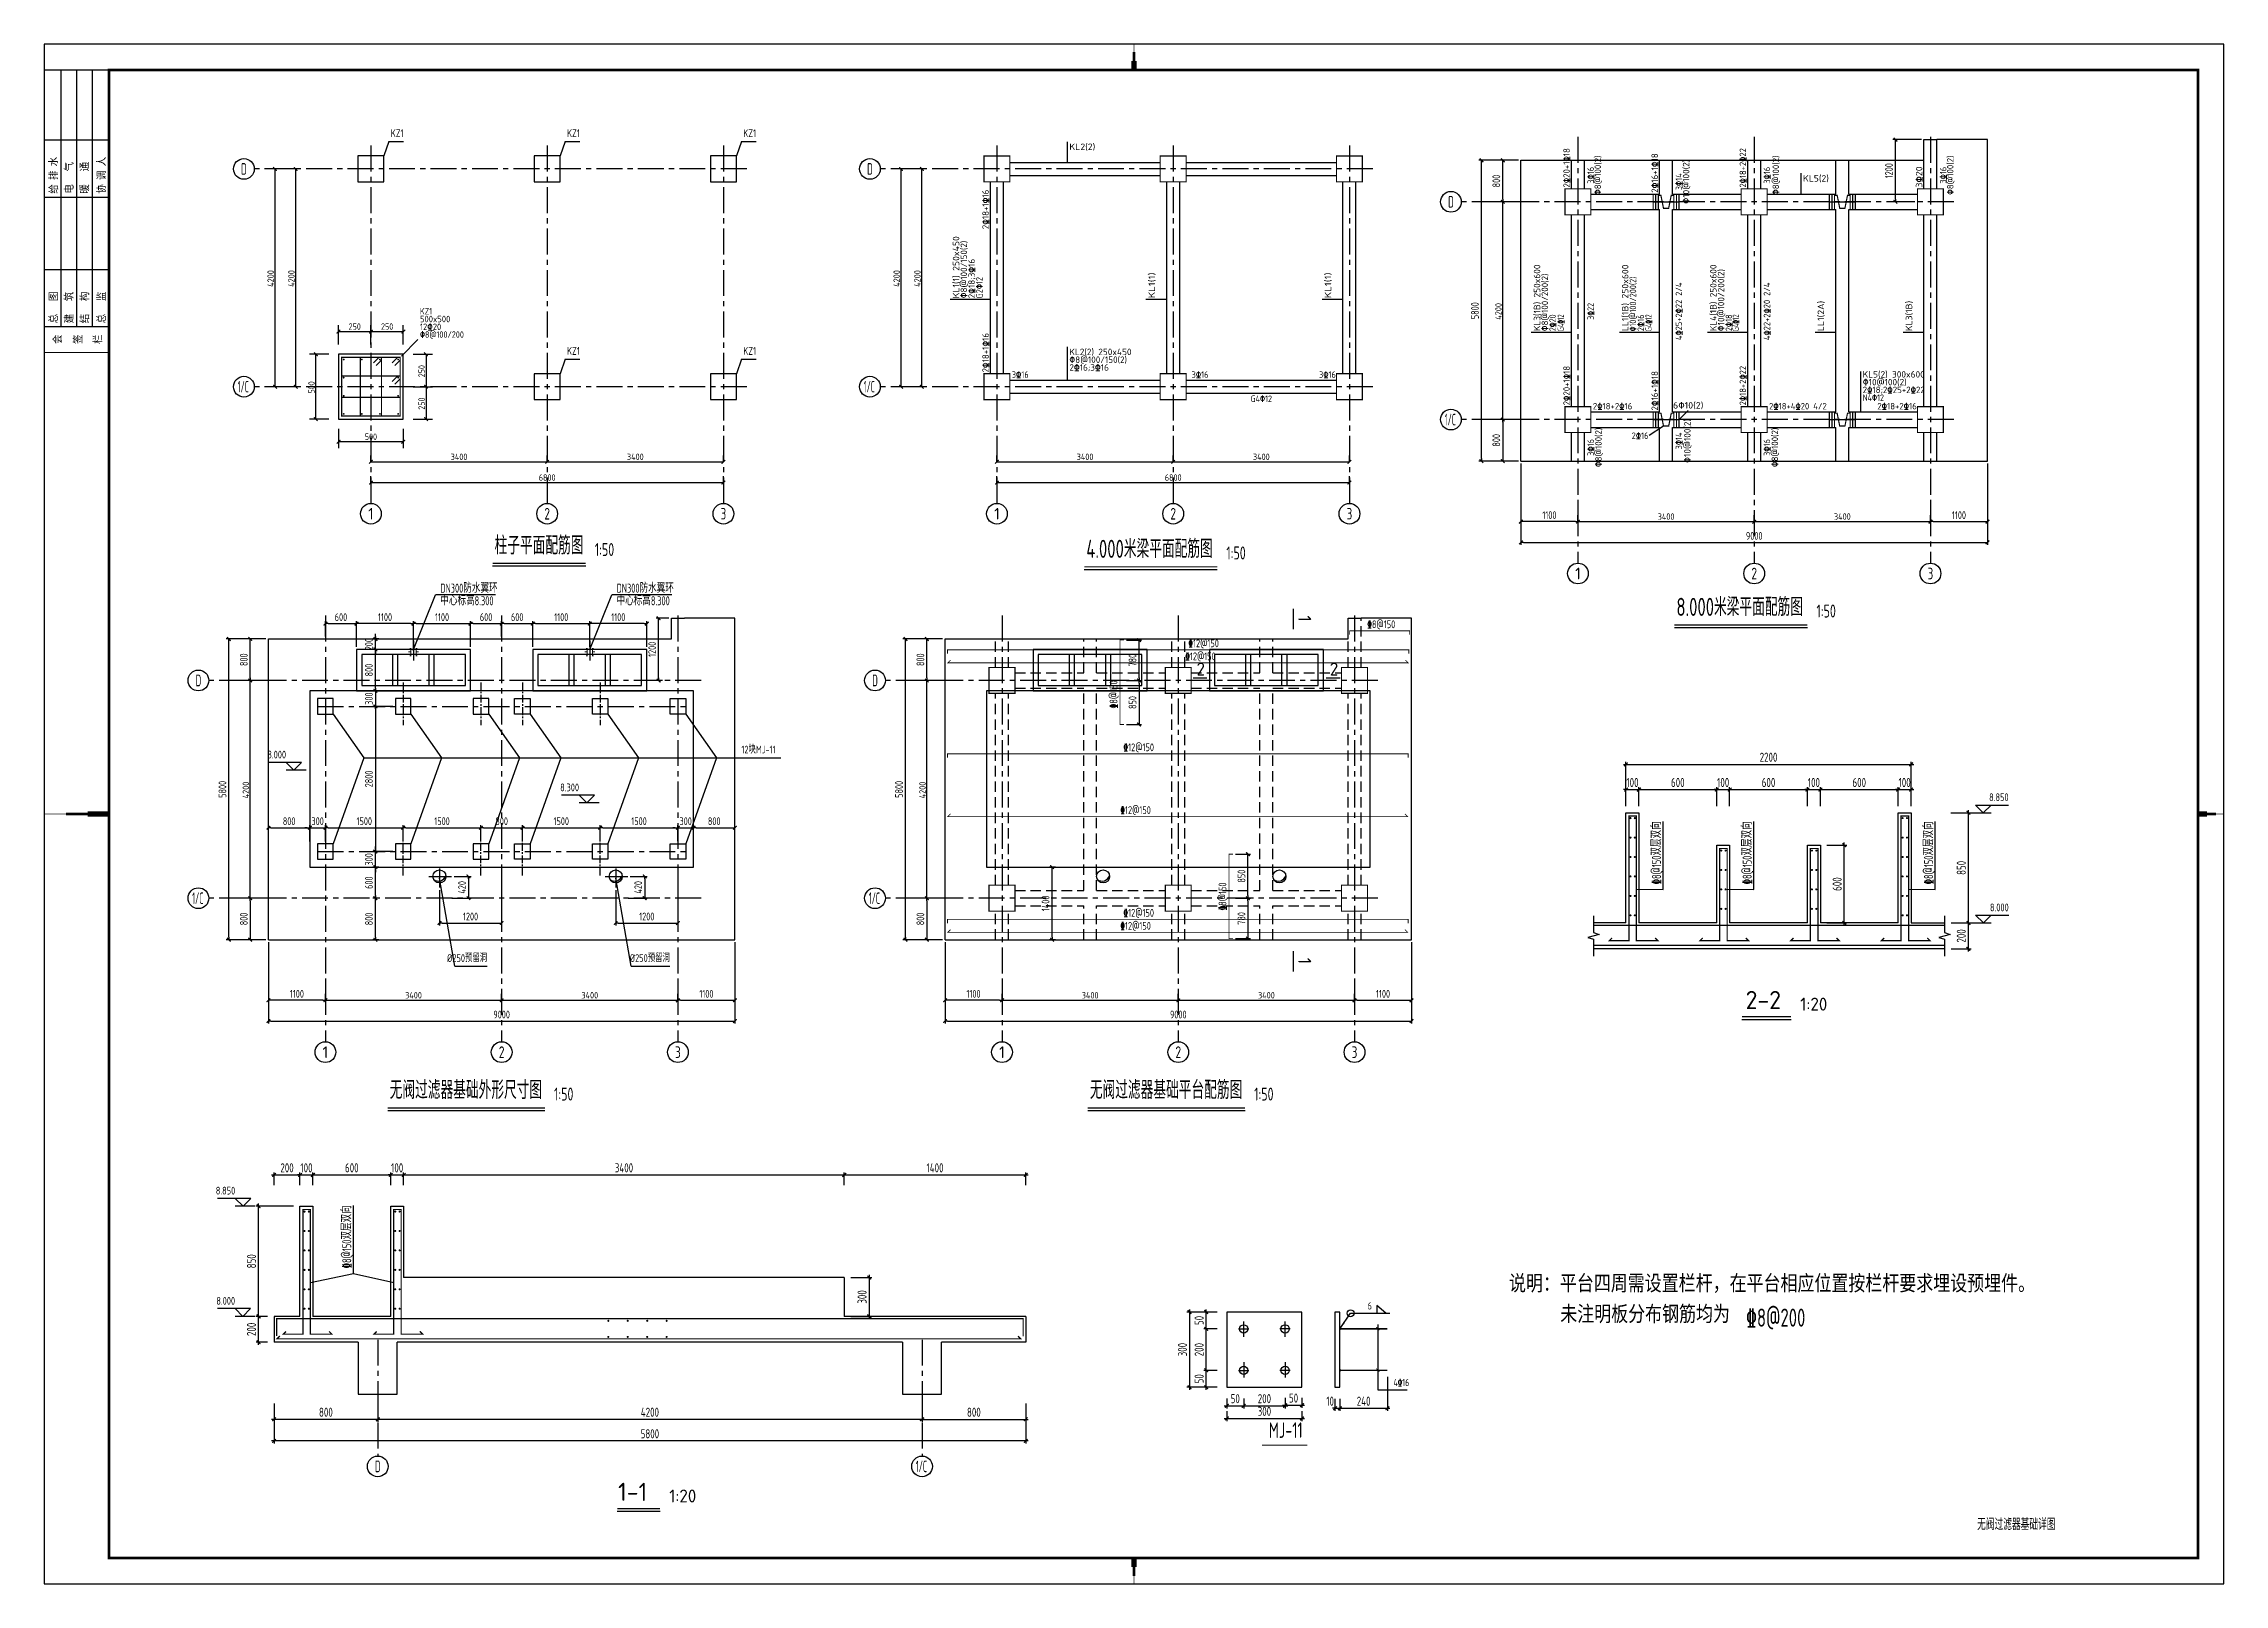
# Model space of a CAD drawing. Extents: x 665703 to 1047784, y -160603 to 92239.
# Drawn here: x 864332 to 948469, y -159392 to -99957 of the extents above; entities that cross this region are included whole.
import ezdxf
from ezdxf.enums import TextEntityAlignment as Align

# ---------------------------------------------------------------- set-up
doc = ezdxf.new("R2010")
doc.units = 0
doc.header["$LTSCALE"] = 800
doc.linetypes.add('CENTER', pattern=[2, 1.25, -0.25, 0.25, -0.25])
doc.linetypes.add('DASHED', pattern=[0.75, 0.5, -0.25])
doc.layers.get('0').update_dxf_attribs({"linetype": 'CONTINUOUS'})
doc.layers.get('Defpoints').update_dxf_attribs({"linetype": 'CONTINUOUS'})
for name, color, linetype in [('AXIS', 4, 'CENTER'), ('DIM', 2, 'CONTINUOUS'), ('NUM', 7, 'CONTINUOUS'), ('REIN', 1, 'CONTINUOUS'), ('TEXT', 7, 'CONTINUOUS'), ('THICK', 6, 'CONTINUOUS'), ('THIN', 7, 'CONTINUOUS'), ('TK', 7, 'CONTINUOUS'), ('中粗', 3, 'CONTINUOUS'), ('垂直标注', 2, 'CONTINUOUS'), ('垂直钢筋', 7, 'CONTINUOUS'), ('柱', 2, 'CONTINUOUS'), ('柱__尺寸线', 253, 'CONTINUOUS'), ('柱__箍筋', 1, 'CONTINUOUS'), ('柱__纵筋', 1, 'CONTINUOUS'), ('柱__钢筋标注', 7, 'CONTINUOUS'), ('水平标注', 2, 'CONTINUOUS'), ('水平钢筋', 7, 'CONTINUOUS'), ('粗线', 1, 'CONTINUOUS'), ('细线', 7, 'CONTINUOUS'), ('轴线__轴线号和轴圈', 7, 'CONTINUOUS'), ('附加吊筋', 1, 'CONTINUOUS'), ('附加吊筋标', 7, 'CONTINUOUS'), ('附加箍筋', 1, 'CONTINUOUS'), ('附加箍筋标', 7, 'CONTINUOUS')]:
    doc.layers.add(name, color=color, linetype=linetype)
doc.styles.get("Standard").update_dxf_attribs({"font": 'tssdeng.shx', "width": 0.7, "bigfont": 'tssdchn.shx'})
doc.styles.add('title1', font='SIMHEI.TTF', dxfattribs={"width": 0.8})
doc.styles.add('TSSD_Dimension', font='Tssdeng.shx', dxfattribs={"width": 0.75, "bigfont": 'hztxt.shx'})
doc.styles.add('TSSD_Label', font='Tssdeng.shx', dxfattribs={"width": 0.7, "bigfont": 'hztxt.shx'})
doc.styles.add('TSSD_Norm', font='Tssdeng.shx', dxfattribs={"bigfont": 'hztxt.shx'})
doc.styles.add('TSSD_Rein', font='Tssdeng.shx', dxfattribs={"width": 0.7, "bigfont": 'hztxt.shx'})
doc.dimstyles.new('TSSD_20_100', dxfattribs={"dimtxt": 350, "dimasz": 100, "dimexe": 100, "dimexo": 250, "dimgap": 100, "dimtad": 1, "dimdec": 0, "dimlfac": 0.2, "dimzin": 0, "dimdsep": 46, "dimtxsty": 'TSSD_Dimension', "dimblk": 'ARCHTICK', "dimcen": 0, "dimdle": 100, "dimclrt": 7, "dimadec": 0, "dimazin": 0, "dimtfac": 1, "dimtdec": 0, "dimtix": 1, "dimtmove": 2, "dimatfit": 3, "dimldrblk": 'ARCHTICK', "dimfxl": 0, "dimtolj": 1, "dimtzin": 0, "dimarcsym": 0})
doc.dimstyles.new('TSSD_50_100', dxfattribs={"dimtxt": 300, "dimasz": 100, "dimexe": 100, "dimexo": 100, "dimgap": 100, "dimtad": 1, "dimdec": 0, "dimlfac": 0.5, "dimzin": 0, "dimdsep": 46, "dimtxsty": 'TSSD_Dimension', "dimblk": '_tsdbk', "dimcen": 0, "dimdle": 100, "dimclrt": 7, "dimadec": 0, "dimazin": 0, "dimtfac": 1, "dimtdec": 0, "dimtix": 1, "dimtmove": 2, "dimatfit": 3, "dimldrblk": '_tsdbk', "dimfxl": 0, "dimtolj": 1, "dimtzin": 0, "dimarcsym": 0})

msp = doc.modelspace()

# ---------------------------------------------------------------- texts
at = {"color": 1, "style": 'title1', "width": 0.6}
msp.add_text('无阀过滤器基础详图', height=400, dxfattribs=at).set_placement((940441.6, -157049.4), align=Align.MIDDLE)
at = {"layer": 'DIM', "width": 0.910001}
for p, p2 in [((873216.1, -109341.2), (873216.1, -108693.7)), ((874016.1, -109341.2), (874016.1, -108693.7)), ((897369.2, -109341.2), (897369.2, -108693.7)), ((898169.2, -109341.2), (898169.2, -108693.7)), ((920585.2, -110609.2), (920585.2, -109961.7)), ((872260, -129073), (872260, -128425.5)), ((898365.2, -129073), (898365.2, -128425.5))]:
    msp.add_text('4200', height=250, rotation=90, dxfattribs=at).set_placement(p, p2, align=Align.FIT)
for s, p, p2 in [('3400', (880036.3, -116021), (880683.8, -116021)), ('3400', (886836.3, -116021), (887483.8, -116021)), ('3400', (904189.4, -116021), (904836.9, -116021)), ('3400', (910989.4, -116021), (911636.9, -116021)), ('6800', (883436.3, -116821), (884083.8, -116821)), ('6800', (907589.4, -116821), (908236.9, -116821)), ('3400', (926605.4, -118327.4), (927252.9, -118327.4)), ('3400', (933405.4, -118327.4), (934052.9, -118327.4)), ('3400', (878280.2, -136791.2), (878927.7, -136791.2)), ('3400', (885080.2, -136791.2), (885727.7, -136791.2)), ('3400', (904385.4, -136791.2), (905032.9, -136791.2)), ('3400', (911185.4, -136791.2), (911832.9, -136791.2))]:
    msp.add_text(s, height=250, dxfattribs=at).set_placement(p, p2, align=Align.FIT)
at = {"layer": 'NUM', "style": 'TSSD_Norm', "width": 0.7}
for s, height, p in [('柱子平面配筋图', 700, (881731.2, -119873.2)), ('1:50', 500, (885597, -119873.2)), ('4.000米梁平面配筋图', 700, (904559.5, -120005.1)), ('1:50', 500, (909963.6, -120005.1)), ('8.000米梁平面配筋图', 700, (927327.9, -122245)), ('1:50', 500, (932732, -122245)), ('无阀过滤器基础外形尺寸图', 700, (877685.5, -140879.2)), ('1:50', 500, (884024.5, -140879.2)), ('无阀过滤器基础平台配筋图', 700, (904697.1, -140879.2)), ('1:50', 500, (911036.1, -140879.2))]:
    msp.add_text(s, height=height, dxfattribs=at).set_placement(p, align=Align.BOTTOM_LEFT)
at = {"layer": 'NUM', "style": 'TSSD_Norm'}
for s, height, p in [('2-2', 700, (929998.2, -137409.5)), ('1:20', 500, (932103.6, -137409.5)), ('1-1', 700, (886496.5, -156382.7)), ('1:20', 500, (888467.2, -156382.7))]:
    msp.add_text(s, height=height, dxfattribs=at).set_placement(p, align=Align.BOTTOM_LEFT)
at = {"layer": 'NUM', "color": 1, "style": 'title1', "width": 0.8}
for s, p in [('说明：平台四周需设置栏杆，在平台相应位置按栏杆要求埋设预埋件。', (920868.1, -148066.4)), ('未注明板分布钢筋均为', (922847.1, -149249.6))]:
    msp.add_text(s, height=600, dxfattribs=at).set_placement(p)
at = {"layer": 'TEXT', "width": 0.7}
for s, height, style, p in [('KZ1', 300, 'TSSD_Label', (878220.2, -103653.1)), ('KZ1', 300, 'TSSD_Label', (885020.2, -103653.1)), ('KZ1', 300, 'TSSD_Label', (891820.2, -103653.1)), ('KZ1', 300, 'TSSD_Label', (885020.2, -112053.1)), ('KZ1', 300, 'TSSD_Label', (891820.2, -112053.1)), ('12块MJ-11', 300, 'TSSD_Label', (892574.1, -127430.3)), ('%%c250预留洞', 300, 'TSSD_Label', (881440.9, -135472.3)), ('%%c250预留洞', 300, 'TSSD_Label', (888490.9, -135472.3)), ('MJ-11', 600, 'TSSD_Rein', (912908.5, -153922.9))]:
    msp.add_text(s, height=height, dxfattribs=dict(at, style=style)).set_placement(p, align=Align.BOTTOM_RIGHT)
for s, height, style, p in [('DN300防水翼环', 350, 'TSSD_Norm', (879637.7, -121138.8)), ('DN300防水翼环', 350, 'TSSD_Norm', (886437.7, -121138.8)), ('中心标高8.300', 350, 'TSSD_Norm', (879637.7, -121624.2)), ('中心标高8.300', 350, 'TSSD_Norm', (886437.7, -121624.2)), ('%%1328@150', 300, 'TSSD_Rein', (915401.1, -122506.9)), ('%%13212@150', 300, 'TSSD_Rein', (908375.8, -123742.6)), ('%%13212@150', 300, 'TSSD_Rein', (908496.8, -123240.8)), ('%%13212@150', 300, 'TSSD_Rein', (905993.2, -127252.2)), ('%%13212@150', 300, 'TSSD_Rein', (905872.2, -129673.8)), ('%%13212@150', 300, 'TSSD_Rein', (905993.2, -133638.1)), ('%%13212@150', 300, 'TSSD_Rein', (905872.2, -134139.9))]:
    msp.add_text(s, height=height, dxfattribs=dict(at, style=style)).set_placement(p)
for s, height, style, p in [('%%1328@150', 300, 'TSSD_Rein', (905762.2, -125600.7)), ('%%1328@150双层双向', 350, 'TSSD_Norm', (926733, -132391.3)), ('%%1328@150双层双向', 350, 'TSSD_Norm', (930233, -132391.3)), ('%%1328@150双层双向', 350, 'TSSD_Norm', (937233, -132391.3)), ('%%1328@150', 300, 'TSSD_Rein', (909963.9, -133395.5)), ('%%1328@150双层双向', 350, 'TSSD_Norm', (876200.8, -147202.8))]:
    msp.add_text(s, height=height, rotation=90, dxfattribs=dict(at, style=style)).set_placement(p)
at = {"layer": 'TEXT', "color": 1, "style": 'TSSD_Norm', "width": 0.7}
msp.add_text('%%1328@200', height=700, dxfattribs=at).set_placement((930014.6, -149453.2))
at = {"layer": 'TEXT', "style": 'TSSD_Rein', "width": 0.7}
msp.add_text('4%%13116', height=280, dxfattribs=at).set_placement((916409.4, -151830), align=Align.BOTTOM_LEFT)
at = {"layer": 'THICK', "style": 'TSSD_Label'}
for p in [(912738.4, -122016.1), (912738.4, -135221)]:
    msp.add_text('1', height=500, rotation=270, dxfattribs=at).set_placement(p)
for p in [(908814.7, -124334.3), (913955.3, -124334.3)]:
    msp.add_text('2', height=500, dxfattribs=at).set_placement(p)
at = {"layer": 'THIN', "style": 'TSSD_Label', "width": 0.7}
for s, p in [('8.000', (873687.7, -127624.2)), ('8.300', (884990.8, -128888.4)), ('8.850', (940143.9, -129268.3)), ('8.000', (940148.9, -133518.3)), ('8.850', (871725.1, -144443.8)), ('8.000', (871720.1, -148693.8))]:
    msp.add_text(s, height=300, dxfattribs=at).set_placement(p, align=Align.BOTTOM_RIGHT)
at = {"layer": 'THIN', "style": 'TSSD_Rein', "width": 0.7}
msp.add_text('6', height=280, dxfattribs=at).set_placement((915414.4, -148874), align=Align.BOTTOM_LEFT)
at = {"layer": 'TK', "color": 2, "style": 'TSSD_Dimension', "width": 0.9}
for s, p in [('给 排 水', (864887.8, -105744.8)), ('电   气', (865487.8, -105744.8)), ('暖   通', (866087.8, -105744.8)), ('协 调 人', (866737.8, -105744.8)), ('总   图', (864887.8, -110744.8)), ('建   筑', (865487.8, -110744.8)), ('结   构', (866087.8, -110744.8)), ('总   监', (866737.8, -110744.8)), ('会', (865039.7, -111542.3)), ('签', (865836.7, -111542.3)), ('栏', (866595.7, -111542.3))]:
    msp.add_text(s, height=300, rotation=90, dxfattribs=at).set_placement(p)
at = {"layer": '垂直标注'}
for s, width, p, p2 in [('KL1(1) 250x450', 1.029895, (899659.4, -109782.2), (899659.4, -107384.7)), ('%%1308@100/150(2)', 0.967113, (899959.4, -109782.2), (899959.4, -107559.7)), ('2%%13118;3%%13116', 0.995849, (900259.4, -109782.2), (900259.4, -108259.7)), ('KL3(1B) 250x600', 1.001639, (922075.4, -111050.2), (922075.4, -108477.7)), ('LL1(1B) 250x600', 1.032565, (925475.4, -111050.2), (925475.4, -108477.7)), ('KL4(1B) 250x600', 1.001639, (928875.4, -111050.2), (928875.4, -108477.7)), ('G2%%13012', 0.940001, (900559.4, -109782.2), (900559.4, -108959.7)), ('KL1(1)', 1.140001, (907209.4, -109782.2), (907209.4, -108784.7)), ('KL1(1)', 1.140001, (914009.4, -109782.2), (914009.4, -108784.7)), ('%%1308@100/200(2)', 0.951194, (922375.4, -111050.2), (922375.4, -108827.7)), ('%%13010@100/200(2)', 0.84461, (925775.4, -111050.2), (925775.4, -108946.8)), ('%%13010@100/200(2)', 0.962703, (929175.4, -111050.2), (929175.4, -108652.7)), ('LL1(2A)', 1.079116, (933025.4, -111050.2), (933025.4, -109877.7)), ('KL3(1B)', 1.051207, (936425.4, -111050.2), (936425.4, -109877.7)), ('2%%13120', 0.910001, (922675.4, -111050.2), (922675.4, -110402.7)), ('G4%%13112', 0.740001, (922992.4, -111050.2), (922992.4, -110402.7)), ('2%%13116', 0.975943, (926075.4, -111050.2), (926075.4, -110402.7)), ('G4%%13112', 0.740001, (926379.5, -111050.2), (926379.5, -110402.7)), ('2%%13118', 0.962001, (929475.4, -111050.2), (929475.4, -110402.7)), ('G4%%13112', 0.740001, (929741.8, -111050.2), (929741.8, -110402.7))]:
    msp.add_text(s, height=250, rotation=90, dxfattribs=dict(at, width=width)).set_placement(p, p2, align=Align.FIT)
at = {"layer": '垂直钢筋'}
for s, width, p, p2 in [('2%%13120+1%%13118', 0.920582, (923215.4, -105510.2), (923215.4, -103987.7)), ('%%1308@100(2)', 0.983479, (924417.8, -105796.7), (924417.8, -104274.2)), ('2%%13116+1%%13118', 0.9425, (926615.4, -105710.2), (926615.4, -104187.7)), ('2%%13118+2%%13122', 0.899659, (930015.4, -105510.2), (930015.4, -103987.7)), ('%%1308@100(2)', 0.983479, (931286.7, -105796.7), (931286.7, -104274.2)), ('%%1308@100(2)', 0.983479, (938017.8, -105796.7), (938017.8, -104274.2)), ('3%%13116', 0.975943, (924145.4, -105359.2), (924145.4, -104711.7)), ('3%%13114', 0.948452, (927545.4, -105609.2), (927545.4, -104961.7)), ('%%13010@100(2)', 0.997401, (927825.1, -106134.2), (927825.1, -104436.7)), ('3%%13116', 0.975943, (930945.4, -105359.2), (930945.4, -104711.7)), ('3%%13120', 1.150942, (936815.4, -105510.2), (936815.4, -104691.3)), ('3%%13116', 0.975943, (937745.4, -105359.2), (937745.4, -104711.7)), ('2%%13118+1%%13116', 0.948144, (900799.4, -107116.2), (900799.4, -105593.7)), ('4%%13125+2%%13122 2/4', 0.90253, (927545.4, -111396.7), (927545.4, -109174.2)), ('4%%13122+2%%13120 2/4', 0.90253, (930945.4, -111396.7), (930945.4, -109174.2)), ('3%%13122', 0.910001, (924145.4, -110609.2), (924145.4, -109961.7)), ('2%%13118+1%%13116', 0.948142, (900799.4, -112642.2), (900799.4, -111119.7)), ('2%%13120+1%%13118', 0.92058, (923215.4, -113910.2), (923215.4, -112387.7)), ('2%%13116+1%%13118', 0.942498, (926615.4, -114110.2), (926615.4, -112587.7)), ('2%%13118+2%%13122', 0.899658, (930015.4, -113910.2), (930015.4, -112387.7)), ('3%%13116', 0.975943, (924145.4, -115859.2), (924145.4, -115211.7)), ('%%1308@100(2)', 0.983479, (924445.6, -116296.7), (924445.6, -114774.2)), ('3%%13114', 0.948452, (927545.4, -115609.2), (927545.4, -114961.7)), ('%%13010@100(2)', 0.997401, (927874.1, -116134.2), (927874.1, -114436.7)), ('3%%13116', 0.975943, (930945.4, -115859.2), (930945.4, -115211.7)), ('%%1308@100(2)', 0.983479, (931250.7, -116296.7), (931250.7, -114774.2))]:
    msp.add_text(s, height=250, rotation=90, dxfattribs=dict(at, width=width)).set_placement(p, p2, align=Align.FIT)
at = {"layer": '柱__尺寸线', "width": 0.909995}
for s, p, p2 in [('250', (876098.8, -110996.2), (876571.3, -110996.2)), ('250', (877348.8, -110996.2), (877821.3, -110996.2)), ('500', (876723.8, -115246.2), (877196.3, -115246.2))]:
    msp.add_text(s, height=250, dxfattribs=at).set_placement(p, p2, align=Align.FIT)
at = {"layer": '柱__尺寸线', "width": 0.910001}
for s, p, p2 in [('250', (879041.3, -112828.7), (879041.3, -112356.2)), ('500', (874791.3, -113453.7), (874791.3, -112981.2)), ('250', (879041.3, -114078.7), (879041.3, -113606.2))]:
    msp.add_text(s, height=250, rotation=90, dxfattribs=at).set_placement(p, p2, align=Align.FIT)
at = {"layer": '柱__钢筋标注'}
for s, width, p, p2 in [('KZ1', 1.068262, (878851, -110405.5), (879323.5, -110405.5)), ('12%%13120', 0.950445, (878851, -111005.5), (879673.5, -111005.5)), ('500x500', 0.93084, (878851, -110705.5), (880023.5, -110705.5)), ('%%1308@100/200', 0.900715, (878851, -111305.5), (880548.5, -111305.5))]:
    msp.add_text(s, height=250, dxfattribs=dict(at, width=width)).set_placement(p, p2, align=Align.FIT)
at = {"layer": '水平标注'}
for s, width, p, p2 in [('KL2(2)', 1.047879, (903908.4, -104061.2), (904905.9, -104061.2)), ('KL5(2)', 1.047878, (932212.1, -105279.2), (933209.6, -105279.2)), ('KL2(2) 250x450', 0.996952, (903908.4, -111974.7), (906305.9, -111974.7)), ('2%%13116;3%%13116', 0.995849, (903908.4, -112574.7), (905430.9, -112574.7)), ('%%1308@100/150(2)', 0.967113, (903908.4, -112274.7), (906130.9, -112274.7)), ('KL5(2) 300x600', 0.996951, (934513.5, -112839.4), (936911, -112839.4)), ('2%%13118;2%%13125+2%%13122', 0.923481, (934513.5, -113439.4), (936911, -113439.4)), ('N4%%13012', 0.929782, (934513.5, -113739.4), (935336, -113739.4)), ('%%13010@100(2)', 0.997401, (934513.5, -113139.4), (936211, -113139.4))]:
    msp.add_text(s, height=250, dxfattribs=dict(at, width=width)).set_placement(p, p2, align=Align.FIT)
at = {"layer": '水平钢筋'}
for s, width, p, p2 in [('3%%13116', 0.975943, (901688.4, -112851.2), (902335.9, -112851.2)), ('3%%13116', 0.975943, (908624.1, -112851.2), (909271.6, -112851.2)), ('3%%13116', 0.975943, (913539.4, -112851.2), (914186.9, -112851.2)), ('G4%%13012', 0.940001, (910901.9, -113781.2), (911724.4, -113781.2)), ('2%%13118+2%%13116', 0.925965, (924104.4, -114069.2), (925626.9, -114069.2)), ('2%%13118+4%%13120 4/2', 0.920501, (930904.4, -114069.2), (933126.9, -114069.2)), ('2%%13118+2%%13116', 0.925965, (935080.4, -114069.2), (936602.9, -114069.2))]:
    msp.add_text(s, height=250, dxfattribs=dict(at, width=width)).set_placement(p, p2, align=Align.FIT)
at = {"layer": '轴线__轴线号和轴圈'}
for s, width, p, p2 in [('D', 0.911166, (871950.2, -105015.2), (872170, -105015.2)), ('D', 0.911166, (896103.2, -105015.2), (896323, -105015.2)), ('D', 0.911166, (918519.2, -106283.2), (918739, -106283.2)), ('1/C', 0.473164, (871819.8, -113415.2), (872251.9, -113415.2)), ('1/C', 0.473164, (895972.9, -113415.2), (896405, -113415.2)), ('1/C', 0.473164, (918388.9, -114683.2), (918821, -114683.2)), ('1', 2.551248, (876850.2, -118315.2), (877070, -118315.2)), ('2', 0.91116, (883650.2, -118315.2), (883870, -118315.2)), ('3', 0.91116, (890450.2, -118315.2), (890670, -118315.2)), ('1', 2.551248, (901003.2, -118315.2), (901223, -118315.2)), ('2', 0.91116, (907803.2, -118315.2), (908023, -118315.2)), ('3', 0.91116, (914603.2, -118315.2), (914823, -118315.2)), ('1', 2.551248, (923419.2, -120621.6), (923639, -120621.6)), ('2', 0.91116, (930219.2, -120621.6), (930439, -120621.6)), ('3', 0.91116, (937019.2, -120621.6), (937239, -120621.6)), ('D', 0.911166, (870194, -124747), (870413.8, -124747)), ('D', 0.911166, (896299.3, -124747), (896519.1, -124747)), ('1/C', 0.473164, (870063.6, -133147), (870495.7, -133147)), ('1/C', 0.473164, (896168.9, -133147), (896601, -133147)), ('1', 2.551248, (875094, -139085.4), (875313.8, -139085.4)), ('2', 0.91116, (881894, -139085.4), (882113.8, -139085.4)), ('3', 0.91116, (888694, -139085.4), (888913.8, -139085.4)), ('1', 2.551248, (901199.3, -139085.4), (901419.1, -139085.4)), ('2', 0.91116, (907999.3, -139085.4), (908219.1, -139085.4)), ('3', 0.91116, (914799.3, -139085.4), (915019.1, -139085.4)), ('D', 0.911166, (877113.2, -155064.9), (877333, -155064.9)), ('1/C', 0.473164, (897982.8, -155064.9), (898414.9, -155064.9))]:
    msp.add_text(s, height=448, dxfattribs=dict(at, width=width)).set_placement(p, p2, align=Align.FIT)
at = {"layer": '附加吊筋标', "width": 0.975941}
msp.add_text('2%%13116', height=250, dxfattribs=at).set_placement((925601.8, -115207.2), (926249.3, -115207.2), align=Align.FIT)
at = {"layer": '附加箍筋标', "width": 1.042221}
msp.add_text('6%%13010(2)', height=250, dxfattribs=at).set_placement((927196.4, -114035.6), (928368.9, -114035.6), align=Align.FIT)

# ---------------------------------------------------------------- blocks, each defined once
blk = doc.blocks.new('_tsdbk')
blk.add_line((-1, 0), (0, 0))
blk.add_lwpolyline([(-0.7, -0.7, 0.5, 0.5, 0), (0.7, 0.7, 0.5, 0.5, 0)], format="xyseb")
blk = doc.blocks.new('*D658')
at = {"layer": 'Defpoints', "color": 0, "transparency": 16777216}
for p in [(921329, -117460), (923529, -117460), (921329, -118397)]:
    blk.add_point(p, dxfattribs=at)
at = {"layer": 'DIM', "color": 0, "lineweight": -2, "transparency": 16777216}
for p, q in [((921329, -117560), (921329, -118497)), ((923529, -117560), (923529, -118497)), ((923429, -118397), (921429, -118397))]:
    blk.add_line(p, q, dxfattribs=at)
at = {"layer": 'DIM', "color": 0, "lineweight": -2, "transparency": 16777216, "xscale": 100, "yscale": 100, "zscale": 100, "rotation": 180}
blk.add_blockref('_tsdbk', (921329, -118397), dxfattribs=at)
at = {"layer": 'DIM', "color": 0, "lineweight": -2, "transparency": 16777216, "xscale": 100, "yscale": 100, "zscale": 100}
blk.add_blockref('_tsdbk', (923529, -118397), dxfattribs=at)
at = {"layer": 'DIM', "color": 7, "transparency": 16777216, "insert": (922429, -118147), "char_height": 300, "attachment_point": 5, "style": 'TSSD_Dimension'}
blk.add_mtext('\\A1;1100', dxfattribs=at)
blk = doc.blocks.new('*D659')
at = {"layer": 'Defpoints', "color": 0, "transparency": 16777216}
for p in [(921329, -114459), (920629, -116059), (921329, -116059)]:
    blk.add_point(p, dxfattribs=at)
at = {"layer": 'DIM', "color": 0, "lineweight": -2, "transparency": 16777216}
for p, q in [((921229, -114459), (920529, -114459)), ((920629, -114559), (920629, -115959)), ((921229, -116059), (920529, -116059))]:
    blk.add_line(p, q, dxfattribs=at)
at = {"layer": 'DIM', "color": 0, "lineweight": -2, "transparency": 16777216, "xscale": 100, "yscale": 100, "zscale": 100}
for p, rotation in [((920629, -114459), 90), ((920629, -116059), 270)]:
    blk.add_blockref('_tsdbk', p, dxfattribs=dict(at, rotation=rotation))
at = {"layer": 'DIM', "color": 7, "transparency": 16777216, "insert": (920379, -115259), "char_height": 300, "attachment_point": 5, "rotation": 90, "style": 'TSSD_Dimension'}
blk.add_mtext('\\A1;800', dxfattribs=at)
blk = doc.blocks.new('*D660')
at = {"layer": 'Defpoints', "color": 0, "transparency": 16777216}
for p in [(937129, -117460), (939329, -117460), (939329, -118397)]:
    blk.add_point(p, dxfattribs=at)
at = {"layer": 'DIM', "color": 0, "lineweight": -2, "transparency": 16777216}
for p, q in [((937129, -117560), (937129, -118497)), ((939329, -117560), (939329, -118497)), ((937229, -118397), (939229, -118397))]:
    blk.add_line(p, q, dxfattribs=at)
at = {"layer": 'DIM', "color": 0, "lineweight": -2, "transparency": 16777216, "xscale": 100, "yscale": 100, "zscale": 100, "rotation": 180}
blk.add_blockref('_tsdbk', (937129, -118397), dxfattribs=at)
at = {"layer": 'DIM', "color": 0, "lineweight": -2, "transparency": 16777216, "xscale": 100, "yscale": 100, "zscale": 100}
blk.add_blockref('_tsdbk', (939329, -118397), dxfattribs=at)
at = {"layer": 'DIM', "color": 7, "transparency": 16777216, "insert": (938229, -118147), "char_height": 300, "attachment_point": 5, "style": 'TSSD_Dimension'}
blk.add_mtext('\\A1;1100', dxfattribs=at)
blk = doc.blocks.new('*D661')
at = {"layer": 'Defpoints', "color": 0, "transparency": 16777216}
for p in [(920629, -104459), (921329, -104459), (921329, -106059)]:
    blk.add_point(p, dxfattribs=at)
at = {"layer": 'DIM', "color": 0, "lineweight": -2, "transparency": 16777216}
for p, q in [((921229, -104459), (920529, -104459)), ((920629, -105959), (920629, -104559)), ((921229, -106059), (920529, -106059))]:
    blk.add_line(p, q, dxfattribs=at)
at = {"layer": 'DIM', "color": 0, "lineweight": -2, "transparency": 16777216, "xscale": 100, "yscale": 100, "zscale": 100}
for p, rotation in [((920629, -104459), 90), ((920629, -106059), 270)]:
    blk.add_blockref('_tsdbk', p, dxfattribs=dict(at, rotation=rotation))
at = {"layer": 'DIM', "color": 7, "transparency": 16777216, "insert": (920379, -105259), "char_height": 300, "attachment_point": 5, "rotation": 90, "style": 'TSSD_Dimension'}
blk.add_mtext('\\A1;800', dxfattribs=at)
blk = doc.blocks.new('*D662')
at = {"layer": 'Defpoints', "color": 0, "transparency": 16777216}
for p in [(919805, -104459), (921329, -104459), (921329, -116059)]:
    blk.add_point(p, dxfattribs=at)
at = {"layer": 'DIM', "color": 0, "lineweight": -2, "transparency": 16777216}
for p, q in [((921229, -104459), (919705, -104459)), ((919805, -115959), (919805, -104559)), ((921229, -116059), (919705, -116059))]:
    blk.add_line(p, q, dxfattribs=at)
at = {"layer": 'DIM', "color": 0, "lineweight": -2, "transparency": 16777216, "xscale": 100, "yscale": 100, "zscale": 100}
for p, rotation in [((919805, -104459), 90), ((919805, -116059), 270)]:
    blk.add_blockref('_tsdbk', p, dxfattribs=dict(at, rotation=rotation))
at = {"layer": 'DIM', "color": 7, "transparency": 16777216, "insert": (919555, -110259), "char_height": 300, "attachment_point": 5, "rotation": 90, "style": 'TSSD_Dimension'}
blk.add_mtext('\\A1;5800', dxfattribs=at)
blk = doc.blocks.new('*D663')
at = {"layer": 'Defpoints', "color": 0, "transparency": 16777216}
for p in [(921329, -116059), (939329, -116059), (939329, -119197)]:
    blk.add_point(p, dxfattribs=at)
at = {"layer": 'DIM', "color": 0, "lineweight": -2, "transparency": 16777216}
for p, q in [((921329, -116159), (921329, -119297)), ((939329, -116159), (939329, -119297)), ((921429, -119197), (939229, -119197))]:
    blk.add_line(p, q, dxfattribs=at)
at = {"layer": 'DIM', "color": 0, "lineweight": -2, "transparency": 16777216, "xscale": 100, "yscale": 100, "zscale": 100, "rotation": 180}
blk.add_blockref('_tsdbk', (921329, -119197), dxfattribs=at)
at = {"layer": 'DIM', "color": 0, "lineweight": -2, "transparency": 16777216, "xscale": 100, "yscale": 100, "zscale": 100}
blk.add_blockref('_tsdbk', (939329, -119197), dxfattribs=at)
at = {"layer": 'DIM', "color": 7, "transparency": 16777216, "insert": (930329, -118947), "char_height": 300, "attachment_point": 5, "style": 'TSSD_Dimension'}
blk.add_mtext('\\A1;9000', dxfattribs=at)
blk = doc.blocks.new('*D664')
at = {"layer": 'Defpoints', "color": 0, "transparency": 16777216}
for p in [(935780, -103659), (936879, -103659), (936629, -106059)]:
    blk.add_point(p, dxfattribs=at)
at = {"layer": 'DIM', "color": 0, "lineweight": -2, "transparency": 16777216}
for p, q in [((936779, -103659), (935680, -103659)), ((935780, -105959), (935780, -103759)), ((936529, -106059), (935680, -106059))]:
    blk.add_line(p, q, dxfattribs=at)
at = {"layer": 'DIM', "color": 0, "lineweight": -2, "transparency": 16777216, "xscale": 100, "yscale": 100, "zscale": 100}
for p, rotation in [((935780, -103659), 90), ((935780, -106059), 270)]:
    blk.add_blockref('_tsdbk', p, dxfattribs=dict(at, rotation=rotation))
at = {"layer": 'DIM', "color": 7, "transparency": 16777216, "insert": (935530, -104859), "char_height": 300, "attachment_point": 5, "rotation": 90, "style": 'TSSD_Dimension'}
blk.add_mtext('\\A1;1200', dxfattribs=at)
blk = doc.blocks.new('*D668')
at = {"layer": 'Defpoints', "color": 0, "transparency": 16777216}
for p in [(873004, -135924), (875204, -135924), (873004, -136861)]:
    blk.add_point(p, dxfattribs=at)
at = {"layer": 'DIM', "color": 0, "lineweight": -2, "transparency": 16777216}
for p, q in [((873004, -136024), (873004, -136961)), ((875204, -136024), (875204, -136961)), ((875104, -136861), (873104, -136861))]:
    blk.add_line(p, q, dxfattribs=at)
at = {"layer": 'DIM', "color": 0, "lineweight": -2, "transparency": 16777216, "xscale": 100, "yscale": 100, "zscale": 100, "rotation": 180}
blk.add_blockref('_tsdbk', (873004, -136861), dxfattribs=at)
at = {"layer": 'DIM', "color": 0, "lineweight": -2, "transparency": 16777216, "xscale": 100, "yscale": 100, "zscale": 100}
blk.add_blockref('_tsdbk', (875204, -136861), dxfattribs=at)
at = {"layer": 'DIM', "color": 7, "transparency": 16777216, "insert": (874104, -136611), "char_height": 300, "attachment_point": 5, "style": 'TSSD_Dimension'}
blk.add_mtext('\\A1;1100', dxfattribs=at)
blk = doc.blocks.new('*D669')
at = {"layer": 'Defpoints', "color": 0, "transparency": 16777216}
for p in [(873004, -132923), (872304, -134523), (873004, -134523)]:
    blk.add_point(p, dxfattribs=at)
at = {"layer": 'DIM', "color": 0, "lineweight": -2, "transparency": 16777216}
for p, q in [((872904, -132923), (872204, -132923)), ((872304, -133023), (872304, -134423)), ((872904, -134523), (872204, -134523))]:
    blk.add_line(p, q, dxfattribs=at)
at = {"layer": 'DIM', "color": 0, "lineweight": -2, "transparency": 16777216, "xscale": 100, "yscale": 100, "zscale": 100}
for p, rotation in [((872304, -132923), 90), ((872304, -134523), 270)]:
    blk.add_blockref('_tsdbk', p, dxfattribs=dict(at, rotation=rotation))
at = {"layer": 'DIM', "color": 7, "transparency": 16777216, "insert": (872054, -133723), "char_height": 300, "attachment_point": 5, "rotation": 90, "style": 'TSSD_Dimension'}
blk.add_mtext('\\A1;800', dxfattribs=at)
blk = doc.blocks.new('*D670')
at = {"layer": 'Defpoints', "color": 0, "transparency": 16777216}
for p in [(888804, -135924), (891004, -135924), (891004, -136861)]:
    blk.add_point(p, dxfattribs=at)
at = {"layer": 'DIM', "color": 0, "lineweight": -2, "transparency": 16777216}
for p, q in [((888804, -136024), (888804, -136961)), ((891004, -136024), (891004, -136961)), ((888904, -136861), (890904, -136861))]:
    blk.add_line(p, q, dxfattribs=at)
at = {"layer": 'DIM', "color": 0, "lineweight": -2, "transparency": 16777216, "xscale": 100, "yscale": 100, "zscale": 100, "rotation": 180}
blk.add_blockref('_tsdbk', (888804, -136861), dxfattribs=at)
at = {"layer": 'DIM', "color": 0, "lineweight": -2, "transparency": 16777216, "xscale": 100, "yscale": 100, "zscale": 100}
blk.add_blockref('_tsdbk', (891004, -136861), dxfattribs=at)
at = {"layer": 'DIM', "color": 7, "transparency": 16777216, "insert": (889904, -136611), "char_height": 300, "attachment_point": 5, "style": 'TSSD_Dimension'}
blk.add_mtext('\\A1;1100', dxfattribs=at)
blk = doc.blocks.new('*D671')
at = {"layer": 'Defpoints', "color": 0, "transparency": 16777216}
for p in [(872304, -122923), (873004, -122923), (873004, -124523)]:
    blk.add_point(p, dxfattribs=at)
at = {"layer": 'DIM', "color": 0, "lineweight": -2, "transparency": 16777216}
for p, q in [((872904, -122923), (872204, -122923)), ((872304, -124423), (872304, -123023)), ((872904, -124523), (872204, -124523))]:
    blk.add_line(p, q, dxfattribs=at)
at = {"layer": 'DIM', "color": 0, "lineweight": -2, "transparency": 16777216, "xscale": 100, "yscale": 100, "zscale": 100}
for p, rotation in [((872304, -122923), 90), ((872304, -124523), 270)]:
    blk.add_blockref('_tsdbk', p, dxfattribs=dict(at, rotation=rotation))
at = {"layer": 'DIM', "color": 7, "transparency": 16777216, "insert": (872054, -123723), "char_height": 300, "attachment_point": 5, "rotation": 90, "style": 'TSSD_Dimension'}
blk.add_mtext('\\A1;800', dxfattribs=at)
blk = doc.blocks.new('*D665')
at = {"layer": 'Defpoints', "color": 0, "transparency": 16777216}
for p in [(871480, -122923), (873004, -122923), (873004, -134523)]:
    blk.add_point(p, dxfattribs=at)
at = {"layer": 'DIM', "color": 0, "lineweight": -2, "transparency": 16777216}
for p, q in [((872904, -122923), (871380, -122923)), ((871480, -134423), (871480, -123023)), ((872904, -134523), (871380, -134523))]:
    blk.add_line(p, q, dxfattribs=at)
at = {"layer": 'DIM', "color": 0, "lineweight": -2, "transparency": 16777216, "xscale": 100, "yscale": 100, "zscale": 100}
for p, rotation in [((871480, -122923), 90), ((871480, -134523), 270)]:
    blk.add_blockref('_tsdbk', p, dxfattribs=dict(at, rotation=rotation))
at = {"layer": 'DIM', "color": 7, "transparency": 16777216, "insert": (871230, -128723), "char_height": 300, "attachment_point": 5, "rotation": 90, "style": 'TSSD_Dimension'}
blk.add_mtext('\\A1;5800', dxfattribs=at)
blk = doc.blocks.new('*D666')
at = {"layer": 'Defpoints', "color": 0, "transparency": 16777216}
for p in [(873004, -134523), (891004, -134523), (891004, -137661)]:
    blk.add_point(p, dxfattribs=at)
at = {"layer": 'DIM', "color": 0, "lineweight": -2, "transparency": 16777216}
for p, q in [((873004, -134623), (873004, -137761)), ((891004, -134623), (891004, -137761)), ((873104, -137661), (890904, -137661))]:
    blk.add_line(p, q, dxfattribs=at)
at = {"layer": 'DIM', "color": 0, "lineweight": -2, "transparency": 16777216, "xscale": 100, "yscale": 100, "zscale": 100, "rotation": 180}
blk.add_blockref('_tsdbk', (873004, -137661), dxfattribs=at)
at = {"layer": 'DIM', "color": 0, "lineweight": -2, "transparency": 16777216, "xscale": 100, "yscale": 100, "zscale": 100}
blk.add_blockref('_tsdbk', (891004, -137661), dxfattribs=at)
at = {"layer": 'DIM', "color": 7, "transparency": 16777216, "insert": (882004, -137411), "char_height": 300, "attachment_point": 5, "style": 'TSSD_Dimension'}
blk.add_mtext('\\A1;9000', dxfattribs=at)
blk = doc.blocks.new('*D667')
at = {"layer": 'Defpoints', "color": 0, "transparency": 16777216}
for p in [(888061, -122123), (888554, -122123), (888304, -124523)]:
    blk.add_point(p, dxfattribs=at)
at = {"layer": 'DIM', "color": 0, "lineweight": -2, "transparency": 16777216}
for p, q in [((888454, -122123), (887961, -122123)), ((888061, -124423), (888061, -122223)), ((888204, -124523), (887961, -124523))]:
    blk.add_line(p, q, dxfattribs=at)
at = {"layer": 'DIM', "color": 0, "lineweight": -2, "transparency": 16777216, "xscale": 100, "yscale": 100, "zscale": 100}
for p, rotation in [((888061, -122123), 90), ((888061, -124523), 270)]:
    blk.add_blockref('_tsdbk', p, dxfattribs=dict(at, rotation=rotation))
at = {"layer": 'DIM', "color": 7, "transparency": 16777216, "insert": (887811, -123323), "char_height": 300, "attachment_point": 5, "rotation": 90, "style": 'TSSD_Dimension'}
blk.add_mtext('\\A1;1200', dxfattribs=at)
blk = doc.blocks.new('*D672')
at = {"layer": 'Defpoints', "color": 0, "transparency": 16777216}
for p in [(877133, -131723), (877367, -131723), (877367, -132923)]:
    blk.add_point(p, dxfattribs=at)
at = {"layer": 'DIM', "color": 0, "lineweight": -2, "transparency": 16777216}
for p, q in [((877267, -131723), (877033, -131723)), ((877133, -132823), (877133, -131823)), ((877267, -132923), (877033, -132923))]:
    blk.add_line(p, q, dxfattribs=at)
at = {"layer": 'DIM', "color": 0, "lineweight": -2, "transparency": 16777216, "xscale": 100, "yscale": 100, "zscale": 100}
for p, rotation in [((877133, -131723), 90), ((877133, -132923), 270)]:
    blk.add_blockref('_tsdbk', p, dxfattribs=dict(at, rotation=rotation))
at = {"layer": 'DIM', "color": 7, "transparency": 16777216, "insert": (876883, -132323), "char_height": 300, "attachment_point": 5, "rotation": 90, "style": 'TSSD_Dimension'}
blk.add_mtext('\\A1;600', dxfattribs=at)
blk = doc.blocks.new('*D673')
at = {"layer": 'Defpoints', "color": 0, "transparency": 16777216}
for p in [(877133, -131123), (877904, -131123), (877367, -131723)]:
    blk.add_point(p, dxfattribs=at)
at = {"layer": 'DIM', "color": 0, "lineweight": -2, "transparency": 16777216}
for p, q in [((877804, -131123), (877033, -131123)), ((877133, -131023), (877133, -130923)), ((877133, -131723), (877133, -131123)), ((877267, -131723), (877033, -131723)), ((877133, -131823), (877133, -131923))]:
    blk.add_line(p, q, dxfattribs=at)
at = {"layer": 'DIM', "color": 0, "lineweight": -2, "transparency": 16777216, "xscale": 100, "yscale": 100, "zscale": 100}
for p, rotation in [((877133, -131123), 270), ((877133, -131723), 90)]:
    blk.add_blockref('_tsdbk', p, dxfattribs=dict(at, rotation=rotation))
at = {"layer": 'DIM', "color": 7, "transparency": 16777216, "insert": (876883, -131423), "char_height": 300, "attachment_point": 5, "rotation": 90, "style": 'TSSD_Dimension'}
blk.add_mtext('\\A1;300', dxfattribs=at)
blk = doc.blocks.new('*D674')
at = {"layer": 'Defpoints', "color": 0, "transparency": 16777216}
for p in [(877133, -123323), (877367, -123323), (877367, -124923)]:
    blk.add_point(p, dxfattribs=at)
at = {"layer": 'DIM', "color": 0, "lineweight": -2, "transparency": 16777216}
for p, q in [((877267, -123323), (877033, -123323)), ((877133, -124823), (877133, -123423)), ((877267, -124923), (877033, -124923))]:
    blk.add_line(p, q, dxfattribs=at)
at = {"layer": 'DIM', "color": 0, "lineweight": -2, "transparency": 16777216, "xscale": 100, "yscale": 100, "zscale": 100}
for p, rotation in [((877133, -123323), 90), ((877133, -124923), 270)]:
    blk.add_blockref('_tsdbk', p, dxfattribs=dict(at, rotation=rotation))
at = {"layer": 'DIM', "color": 7, "transparency": 16777216, "insert": (876883, -124123), "char_height": 300, "attachment_point": 5, "rotation": 90, "style": 'TSSD_Dimension'}
blk.add_mtext('\\A1;800', dxfattribs=at)
blk = doc.blocks.new('*D675')
at = {"layer": 'Defpoints', "color": 0, "transparency": 16777216}
for p in [(877133, -122923), (877367, -122923), (877367, -123323)]:
    blk.add_point(p, dxfattribs=at)
at = {"layer": 'DIM', "color": 0, "lineweight": -2, "transparency": 16777216}
for p, q in [((877133, -122823), (877133, -122723)), ((877267, -122923), (877033, -122923)), ((877267, -123323), (877033, -123323)), ((877133, -123323), (877133, -122923)), ((877133, -123423), (877133, -123523))]:
    blk.add_line(p, q, dxfattribs=at)
at = {"layer": 'DIM', "color": 0, "lineweight": -2, "transparency": 16777216, "xscale": 100, "yscale": 100, "zscale": 100}
for p, rotation in [((877133, -122923), 270), ((877133, -123323), 90)]:
    blk.add_blockref('_tsdbk', p, dxfattribs=dict(at, rotation=rotation))
at = {"layer": 'DIM', "color": 7, "transparency": 16777216, "insert": (876883, -123123), "char_height": 300, "attachment_point": 5, "rotation": 90, "style": 'TSSD_Dimension'}
blk.add_mtext('\\A1;200', dxfattribs=at)
blk = doc.blocks.new('*D676')
at = {"layer": 'Defpoints', "color": 0, "transparency": 16777216}
for p in [(876404, -122331), (875204, -122923), (876404, -123323)]:
    blk.add_point(p, dxfattribs=at)
at = {"layer": 'DIM', "color": 0, "lineweight": -2, "transparency": 16777216}
for p, q in [((875204, -122823), (875204, -122231)), ((875304, -122331), (876304, -122331)), ((876404, -123223), (876404, -122231))]:
    blk.add_line(p, q, dxfattribs=at)
at = {"layer": 'DIM', "color": 0, "lineweight": -2, "transparency": 16777216, "xscale": 100, "yscale": 100, "zscale": 100, "rotation": 180}
blk.add_blockref('_tsdbk', (875204, -122331), dxfattribs=at)
at = {"layer": 'DIM', "color": 0, "lineweight": -2, "transparency": 16777216, "xscale": 100, "yscale": 100, "zscale": 100}
blk.add_blockref('_tsdbk', (876404, -122331), dxfattribs=at)
at = {"layer": 'DIM', "color": 7, "transparency": 16777216, "insert": (875804, -122081), "char_height": 300, "attachment_point": 5, "style": 'TSSD_Dimension'}
blk.add_mtext('\\A1;600', dxfattribs=at)
blk = doc.blocks.new('*D677')
at = {"layer": 'Defpoints', "color": 0, "transparency": 16777216}
for p in [(880804, -122331), (878604, -123484), (880804, -123323)]:
    blk.add_point(p, dxfattribs=at)
at = {"layer": 'DIM', "color": 0, "lineweight": -2, "transparency": 16777216}
for p, q in [((878604, -123384), (878604, -122231)), ((878704, -122331), (880704, -122331)), ((880804, -123223), (880804, -122231))]:
    blk.add_line(p, q, dxfattribs=at)
at = {"layer": 'DIM', "color": 0, "lineweight": -2, "transparency": 16777216, "xscale": 100, "yscale": 100, "zscale": 100, "rotation": 180}
blk.add_blockref('_tsdbk', (878604, -122331), dxfattribs=at)
at = {"layer": 'DIM', "color": 0, "lineweight": -2, "transparency": 16777216, "xscale": 100, "yscale": 100, "zscale": 100}
blk.add_blockref('_tsdbk', (880804, -122331), dxfattribs=at)
at = {"layer": 'DIM', "color": 7, "transparency": 16777216, "insert": (879704, -122081), "char_height": 300, "attachment_point": 5, "style": 'TSSD_Dimension'}
blk.add_mtext('\\A1;1100', dxfattribs=at)
blk = doc.blocks.new('*D678')
at = {"layer": 'Defpoints', "color": 0, "transparency": 16777216}
for p in [(882004, -122331), (880804, -123323), (882004, -122923)]:
    blk.add_point(p, dxfattribs=at)
at = {"layer": 'DIM', "color": 0, "lineweight": -2, "transparency": 16777216}
for p, q in [((880804, -123223), (880804, -122231)), ((880904, -122331), (881904, -122331)), ((882004, -122823), (882004, -122231))]:
    blk.add_line(p, q, dxfattribs=at)
at = {"layer": 'DIM', "color": 0, "lineweight": -2, "transparency": 16777216, "xscale": 100, "yscale": 100, "zscale": 100, "rotation": 180}
blk.add_blockref('_tsdbk', (880804, -122331), dxfattribs=at)
at = {"layer": 'DIM', "color": 0, "lineweight": -2, "transparency": 16777216, "xscale": 100, "yscale": 100, "zscale": 100}
blk.add_blockref('_tsdbk', (882004, -122331), dxfattribs=at)
at = {"layer": 'DIM', "color": 7, "transparency": 16777216, "insert": (881404, -122081), "char_height": 300, "attachment_point": 5, "style": 'TSSD_Dimension'}
blk.add_mtext('\\A1;600', dxfattribs=at)
blk = doc.blocks.new('*D679')
at = {"layer": 'Defpoints', "color": 0, "transparency": 16777216}
for p in [(883204, -122331), (882004, -122923), (883204, -123323)]:
    blk.add_point(p, dxfattribs=at)
at = {"layer": 'DIM', "color": 0, "lineweight": -2, "transparency": 16777216}
for p, q in [((882004, -122823), (882004, -122231)), ((882104, -122331), (883104, -122331)), ((883204, -123223), (883204, -122231))]:
    blk.add_line(p, q, dxfattribs=at)
at = {"layer": 'DIM', "color": 0, "lineweight": -2, "transparency": 16777216, "xscale": 100, "yscale": 100, "zscale": 100, "rotation": 180}
blk.add_blockref('_tsdbk', (882004, -122331), dxfattribs=at)
at = {"layer": 'DIM', "color": 0, "lineweight": -2, "transparency": 16777216, "xscale": 100, "yscale": 100, "zscale": 100}
blk.add_blockref('_tsdbk', (883204, -122331), dxfattribs=at)
at = {"layer": 'DIM', "color": 7, "transparency": 16777216, "insert": (882604, -122081), "char_height": 300, "attachment_point": 5, "style": 'TSSD_Dimension'}
blk.add_mtext('\\A1;600', dxfattribs=at)
blk = doc.blocks.new('*D680')
at = {"layer": 'Defpoints', "color": 0, "transparency": 16777216}
for p in [(885404, -122331), (883204, -123323), (885404, -123323)]:
    blk.add_point(p, dxfattribs=at)
at = {"layer": 'DIM', "color": 0, "lineweight": -2, "transparency": 16777216}
for p, q in [((883204, -123223), (883204, -122231)), ((883304, -122331), (885304, -122331)), ((885404, -123223), (885404, -122231))]:
    blk.add_line(p, q, dxfattribs=at)
at = {"layer": 'DIM', "color": 0, "lineweight": -2, "transparency": 16777216, "xscale": 100, "yscale": 100, "zscale": 100, "rotation": 180}
blk.add_blockref('_tsdbk', (883204, -122331), dxfattribs=at)
at = {"layer": 'DIM', "color": 0, "lineweight": -2, "transparency": 16777216, "xscale": 100, "yscale": 100, "zscale": 100}
blk.add_blockref('_tsdbk', (885404, -122331), dxfattribs=at)
at = {"layer": 'DIM', "color": 7, "transparency": 16777216, "insert": (884304, -122081), "char_height": 300, "attachment_point": 5, "style": 'TSSD_Dimension'}
blk.add_mtext('\\A1;1100', dxfattribs=at)
blk = doc.blocks.new('*D682')
at = {"layer": 'Defpoints', "color": 0, "transparency": 16777216}
for p in [(899109, -135924), (901309, -135924), (899109, -136861)]:
    blk.add_point(p, dxfattribs=at)
at = {"layer": 'DIM', "color": 0, "lineweight": -2, "transparency": 16777216}
for p, q in [((899109, -136024), (899109, -136961)), ((901309, -136024), (901309, -136961)), ((901209, -136861), (899209, -136861))]:
    blk.add_line(p, q, dxfattribs=at)
at = {"layer": 'DIM', "color": 0, "lineweight": -2, "transparency": 16777216, "xscale": 100, "yscale": 100, "zscale": 100, "rotation": 180}
blk.add_blockref('_tsdbk', (899109, -136861), dxfattribs=at)
at = {"layer": 'DIM', "color": 0, "lineweight": -2, "transparency": 16777216, "xscale": 100, "yscale": 100, "zscale": 100}
blk.add_blockref('_tsdbk', (901309, -136861), dxfattribs=at)
at = {"layer": 'DIM', "color": 7, "transparency": 16777216, "insert": (900209, -136611), "char_height": 300, "attachment_point": 5, "style": 'TSSD_Dimension'}
blk.add_mtext('\\A1;1100', dxfattribs=at)
blk = doc.blocks.new('*D683')
at = {"layer": 'Defpoints', "color": 0, "transparency": 16777216}
for p in [(899109, -132923), (898409, -134523), (899109, -134523)]:
    blk.add_point(p, dxfattribs=at)
at = {"layer": 'DIM', "color": 0, "lineweight": -2, "transparency": 16777216}
for p, q in [((899009, -132923), (898309, -132923)), ((898409, -133023), (898409, -134423)), ((899009, -134523), (898309, -134523))]:
    blk.add_line(p, q, dxfattribs=at)
at = {"layer": 'DIM', "color": 0, "lineweight": -2, "transparency": 16777216, "xscale": 100, "yscale": 100, "zscale": 100}
for p, rotation in [((898409, -132923), 90), ((898409, -134523), 270)]:
    blk.add_blockref('_tsdbk', p, dxfattribs=dict(at, rotation=rotation))
at = {"layer": 'DIM', "color": 7, "transparency": 16777216, "insert": (898159, -133723), "char_height": 300, "attachment_point": 5, "rotation": 90, "style": 'TSSD_Dimension'}
blk.add_mtext('\\A1;800', dxfattribs=at)
blk = doc.blocks.new('*D684')
at = {"layer": 'Defpoints', "color": 0, "transparency": 16777216}
for p in [(914909, -135924), (917109, -135924), (917109, -136861)]:
    blk.add_point(p, dxfattribs=at)
at = {"layer": 'DIM', "color": 0, "lineweight": -2, "transparency": 16777216}
for p, q in [((914909, -136024), (914909, -136961)), ((917109, -136024), (917109, -136961)), ((915009, -136861), (917009, -136861))]:
    blk.add_line(p, q, dxfattribs=at)
at = {"layer": 'DIM', "color": 0, "lineweight": -2, "transparency": 16777216, "xscale": 100, "yscale": 100, "zscale": 100, "rotation": 180}
blk.add_blockref('_tsdbk', (914909, -136861), dxfattribs=at)
at = {"layer": 'DIM', "color": 0, "lineweight": -2, "transparency": 16777216, "xscale": 100, "yscale": 100, "zscale": 100}
blk.add_blockref('_tsdbk', (917109, -136861), dxfattribs=at)
at = {"layer": 'DIM', "color": 7, "transparency": 16777216, "insert": (916009, -136611), "char_height": 300, "attachment_point": 5, "style": 'TSSD_Dimension'}
blk.add_mtext('\\A1;1100', dxfattribs=at)
blk = doc.blocks.new('*D685')
at = {"layer": 'Defpoints', "color": 0, "transparency": 16777216}
for p in [(898409, -122923), (899109, -122923), (899109, -124523)]:
    blk.add_point(p, dxfattribs=at)
at = {"layer": 'DIM', "color": 0, "lineweight": -2, "transparency": 16777216}
for p, q in [((899009, -122923), (898309, -122923)), ((898409, -124423), (898409, -123023)), ((899009, -124523), (898309, -124523))]:
    blk.add_line(p, q, dxfattribs=at)
at = {"layer": 'DIM', "color": 0, "lineweight": -2, "transparency": 16777216, "xscale": 100, "yscale": 100, "zscale": 100}
for p, rotation in [((898409, -122923), 90), ((898409, -124523), 270)]:
    blk.add_blockref('_tsdbk', p, dxfattribs=dict(at, rotation=rotation))
at = {"layer": 'DIM', "color": 7, "transparency": 16777216, "insert": (898159, -123723), "char_height": 300, "attachment_point": 5, "rotation": 90, "style": 'TSSD_Dimension'}
blk.add_mtext('\\A1;800', dxfattribs=at)
blk = doc.blocks.new('*D686')
at = {"layer": 'Defpoints', "color": 0, "transparency": 16777216}
for p in [(897585, -122923), (899109, -122923), (899109, -134523)]:
    blk.add_point(p, dxfattribs=at)
at = {"layer": 'DIM', "color": 0, "lineweight": -2, "transparency": 16777216}
for p, q in [((899009, -122923), (897485, -122923)), ((897585, -134423), (897585, -123023)), ((899009, -134523), (897485, -134523))]:
    blk.add_line(p, q, dxfattribs=at)
at = {"layer": 'DIM', "color": 0, "lineweight": -2, "transparency": 16777216, "xscale": 100, "yscale": 100, "zscale": 100}
for p, rotation in [((897585, -122923), 90), ((897585, -134523), 270)]:
    blk.add_blockref('_tsdbk', p, dxfattribs=dict(at, rotation=rotation))
at = {"layer": 'DIM', "color": 7, "transparency": 16777216, "insert": (897335, -128723), "char_height": 300, "attachment_point": 5, "rotation": 90, "style": 'TSSD_Dimension'}
blk.add_mtext('\\A1;5800', dxfattribs=at)
blk = doc.blocks.new('*D687')
at = {"layer": 'Defpoints', "color": 0, "transparency": 16777216}
for p in [(899109, -134523), (917109, -134523), (917109, -137661)]:
    blk.add_point(p, dxfattribs=at)
at = {"layer": 'DIM', "color": 0, "lineweight": -2, "transparency": 16777216}
for p, q in [((899109, -134623), (899109, -137761)), ((917109, -134623), (917109, -137761)), ((899209, -137661), (917009, -137661))]:
    blk.add_line(p, q, dxfattribs=at)
at = {"layer": 'DIM', "color": 0, "lineweight": -2, "transparency": 16777216, "xscale": 100, "yscale": 100, "zscale": 100, "rotation": 180}
blk.add_blockref('_tsdbk', (899109, -137661), dxfattribs=at)
at = {"layer": 'DIM', "color": 0, "lineweight": -2, "transparency": 16777216, "xscale": 100, "yscale": 100, "zscale": 100}
blk.add_blockref('_tsdbk', (917109, -137661), dxfattribs=at)
at = {"layer": 'DIM', "color": 7, "transparency": 16777216, "insert": (908109, -137411), "char_height": 300, "attachment_point": 5, "style": 'TSSD_Dimension'}
blk.add_mtext('\\A1;9000', dxfattribs=at)
blk = doc.blocks.new('*D681')
at = {"layer": 'Defpoints', "color": 0, "transparency": 16777216}
for p in [(903239, -131723), (903472, -131723), (903472, -134523)]:
    blk.add_point(p, dxfattribs=at)
at = {"layer": 'DIM', "color": 0, "lineweight": -2, "transparency": 16777216}
for p, q in [((903372, -131723), (903139, -131723)), ((903239, -134423), (903239, -131823)), ((903372, -134523), (903139, -134523))]:
    blk.add_line(p, q, dxfattribs=at)
at = {"layer": 'DIM', "color": 0, "lineweight": -2, "transparency": 16777216, "xscale": 100, "yscale": 100, "zscale": 100}
for p, rotation in [((903239, -131723), 90), ((903239, -134523), 270)]:
    blk.add_blockref('_tsdbk', p, dxfattribs=dict(at, rotation=rotation))
at = {"layer": 'DIM', "color": 7, "transparency": 16777216, "insert": (902989, -133123), "char_height": 300, "attachment_point": 5, "rotation": 90, "style": 'TSSD_Dimension'}
blk.add_mtext('\\A1;1400', dxfattribs=at)
blk = doc.blocks.new('*D688')
at = {"layer": 'Defpoints', "color": 0, "transparency": 16777216}
for p in [(910214, -132923), (910214, -134483), (910797, -134483)]:
    blk.add_point(p, dxfattribs=at)
at = {"layer": 'DIM', "color": 0, "lineweight": -2, "transparency": 16777216}
for p, q in [((910314, -132923), (910897, -132923)), ((910797, -133023), (910797, -134383)), ((910314, -134483), (910897, -134483))]:
    blk.add_line(p, q, dxfattribs=at)
at = {"layer": 'DIM', "color": 0, "lineweight": -2, "transparency": 16777216, "xscale": 100, "yscale": 100, "zscale": 100}
for p, rotation in [((910797, -132923), 90), ((910797, -134483), 270)]:
    blk.add_blockref('_tsdbk', p, dxfattribs=dict(at, rotation=rotation))
at = {"layer": 'DIM', "color": 7, "transparency": 16777216, "insert": (910547, -133703), "char_height": 300, "attachment_point": 5, "rotation": 90, "style": 'TSSD_Dimension'}
blk.add_mtext('\\A1;780', dxfattribs=at)
blk = doc.blocks.new('*D689')
at = {"layer": 'Defpoints', "color": 0, "transparency": 16777216}
for p in [(910214, -131223), (910797, -131223), (910214, -132923)]:
    blk.add_point(p, dxfattribs=at)
at = {"layer": 'DIM', "color": 0, "lineweight": -2, "transparency": 16777216}
for p, q in [((910314, -131223), (910897, -131223)), ((910797, -132823), (910797, -131323)), ((910314, -132923), (910897, -132923))]:
    blk.add_line(p, q, dxfattribs=at)
at = {"layer": 'DIM', "color": 0, "lineweight": -2, "transparency": 16777216, "xscale": 100, "yscale": 100, "zscale": 100}
for p, rotation in [((910797, -131223), 90), ((910797, -132923), 270)]:
    blk.add_blockref('_tsdbk', p, dxfattribs=dict(at, rotation=rotation))
at = {"layer": 'DIM', "color": 7, "transparency": 16777216, "insert": (910547, -132073), "char_height": 300, "attachment_point": 5, "rotation": 90, "style": 'TSSD_Dimension'}
blk.add_mtext('\\A1;850', dxfattribs=at)
blk = doc.blocks.new('*D690')
at = {"layer": 'Defpoints', "color": 0, "transparency": 16777216}
for p in [(906012, -122963), (906595, -122963), (906012, -124523)]:
    blk.add_point(p, dxfattribs=at)
at = {"layer": 'DIM', "color": 0, "lineweight": -2, "transparency": 16777216}
for p, q in [((906112, -122963), (906695, -122963)), ((906595, -124423), (906595, -123063)), ((906112, -124523), (906695, -124523))]:
    blk.add_line(p, q, dxfattribs=at)
at = {"layer": 'DIM', "color": 0, "lineweight": -2, "transparency": 16777216, "xscale": 100, "yscale": 100, "zscale": 100}
for p, rotation in [((906595, -122963), 90), ((906595, -124523), 270)]:
    blk.add_blockref('_tsdbk', p, dxfattribs=dict(at, rotation=rotation))
at = {"layer": 'DIM', "color": 7, "transparency": 16777216, "insert": (906345, -123743), "char_height": 300, "attachment_point": 5, "rotation": 90, "style": 'TSSD_Dimension'}
blk.add_mtext('\\A1;780', dxfattribs=at)
blk = doc.blocks.new('*D691')
at = {"layer": 'Defpoints', "color": 0, "transparency": 16777216}
for p in [(906012, -124523), (906012, -126223), (906595, -126223)]:
    blk.add_point(p, dxfattribs=at)
at = {"layer": 'DIM', "color": 0, "lineweight": -2, "transparency": 16777216}
for p, q in [((906112, -124523), (906695, -124523)), ((906595, -124623), (906595, -126123)), ((906112, -126223), (906695, -126223))]:
    blk.add_line(p, q, dxfattribs=at)
at = {"layer": 'DIM', "color": 0, "lineweight": -2, "transparency": 16777216, "xscale": 100, "yscale": 100, "zscale": 100}
for p, rotation in [((906595, -124523), 90), ((906595, -126223), 270)]:
    blk.add_blockref('_tsdbk', p, dxfattribs=dict(at, rotation=rotation))
at = {"layer": 'DIM', "color": 7, "transparency": 16777216, "insert": (906345, -125373), "char_height": 300, "attachment_point": 5, "rotation": 90, "style": 'TSSD_Dimension'}
blk.add_mtext('\\A1;850', dxfattribs=at)
blk = doc.blocks.new('*D692')
at = {"layer": 'Defpoints', "color": 0, "transparency": 16777216}
for p in [(880066, -132082), (879983, -132923), (880724, -132923)]:
    blk.add_point(p, dxfattribs=at)
at = {"layer": 'DIM', "color": 0, "lineweight": -2, "transparency": 16777216}
for p, q in [((880166, -132082), (880824, -132082)), ((880083, -132923), (880824, -132923)), ((880724, -132182), (880724, -132823))]:
    blk.add_line(p, q, dxfattribs=at)
at = {"layer": 'DIM', "color": 0, "lineweight": -2, "transparency": 16777216, "xscale": 100, "yscale": 100, "zscale": 100}
for p, rotation in [((880724, -132082), 90), ((880724, -132923), 270)]:
    blk.add_blockref('_tsdbk', p, dxfattribs=dict(at, rotation=rotation))
at = {"layer": 'DIM', "color": 7, "transparency": 16777216, "insert": (880474, -132503), "char_height": 300, "attachment_point": 5, "rotation": 90, "style": 'TSSD_Dimension'}
blk.add_mtext('\\A1;420', dxfattribs=at)
blk = doc.blocks.new('*D693')
at = {"layer": 'Defpoints', "color": 0, "transparency": 16777216}
for p in [(886866, -132082), (886783, -132923), (887524, -132923)]:
    blk.add_point(p, dxfattribs=at)
at = {"layer": 'DIM', "color": 0, "lineweight": -2, "transparency": 16777216}
for p, q in [((886966, -132082), (887624, -132082)), ((886883, -132923), (887624, -132923)), ((887524, -132182), (887524, -132823))]:
    blk.add_line(p, q, dxfattribs=at)
at = {"layer": 'DIM', "color": 0, "lineweight": -2, "transparency": 16777216, "xscale": 100, "yscale": 100, "zscale": 100}
for p, rotation in [((887524, -132082), 90), ((887524, -132923), 270)]:
    blk.add_blockref('_tsdbk', p, dxfattribs=dict(at, rotation=rotation))
at = {"layer": 'DIM', "color": 7, "transparency": 16777216, "insert": (887274, -132503), "char_height": 300, "attachment_point": 5, "rotation": 90, "style": 'TSSD_Dimension'}
blk.add_mtext('\\A1;420', dxfattribs=at)
blk = doc.blocks.new('*D694')
at = {"layer": 'Defpoints', "color": 0, "transparency": 16777216}
for p in [(876404, -122331), (876404, -123323), (878604, -123484)]:
    blk.add_point(p, dxfattribs=at)
at = {"layer": 'DIM', "color": 0, "lineweight": -2, "transparency": 16777216}
for p, q in [((876404, -123223), (876404, -122231)), ((878504, -122331), (876504, -122331)), ((878604, -123384), (878604, -122231))]:
    blk.add_line(p, q, dxfattribs=at)
at = {"layer": 'DIM', "color": 0, "lineweight": -2, "transparency": 16777216, "xscale": 100, "yscale": 100, "zscale": 100, "rotation": 180}
blk.add_blockref('_tsdbk', (876404, -122331), dxfattribs=at)
at = {"layer": 'DIM', "color": 0, "lineweight": -2, "transparency": 16777216, "xscale": 100, "yscale": 100, "zscale": 100}
blk.add_blockref('_tsdbk', (878604, -122331), dxfattribs=at)
at = {"layer": 'DIM', "color": 7, "transparency": 16777216, "insert": (877504, -122081), "char_height": 300, "attachment_point": 5, "style": 'TSSD_Dimension'}
blk.add_mtext('\\A1;1100', dxfattribs=at)
blk = doc.blocks.new('*D695')
at = {"layer": 'Defpoints', "color": 0, "transparency": 16777216}
for p in [(885404, -122331), (885404, -123323), (887604, -123323)]:
    blk.add_point(p, dxfattribs=at)
at = {"layer": 'DIM', "color": 0, "lineweight": -2, "transparency": 16777216}
for p, q in [((885404, -123223), (885404, -122231)), ((887504, -122331), (885504, -122331)), ((887604, -123223), (887604, -122231))]:
    blk.add_line(p, q, dxfattribs=at)
at = {"layer": 'DIM', "color": 0, "lineweight": -2, "transparency": 16777216, "xscale": 100, "yscale": 100, "zscale": 100, "rotation": 180}
blk.add_blockref('_tsdbk', (885404, -122331), dxfattribs=at)
at = {"layer": 'DIM', "color": 0, "lineweight": -2, "transparency": 16777216, "xscale": 100, "yscale": 100, "zscale": 100}
blk.add_blockref('_tsdbk', (887604, -122331), dxfattribs=at)
at = {"layer": 'DIM', "color": 7, "transparency": 16777216, "insert": (886504, -122081), "char_height": 300, "attachment_point": 5, "style": 'TSSD_Dimension'}
blk.add_mtext('\\A1;1100', dxfattribs=at)
blk = doc.blocks.new('_ArchTick')
at = {"color": 0, "const_width": 0.5}
blk.add_lwpolyline([(-0.71, -0.71), (0.71, 0.71)], dxfattribs=at)
blk = doc.blocks.new('*D696')
at = {"layer": 'Defpoints', "color": 0, "transparency": 16777216}
for p in [(898223, -152169), (902223, -152169), (902223, -153026)]:
    blk.add_point(p, dxfattribs=at)
at = {"layer": 'DIM', "color": 0, "lineweight": -2, "transparency": 16777216}
for p, q in [((898123, -153026), (902323, -153026)), ((898223, -152419), (898223, -153126)), ((902223, -152419), (902223, -153126))]:
    blk.add_line(p, q, dxfattribs=at)
at = {"layer": 'DIM', "color": 0, "lineweight": -2, "transparency": 16777216, "xscale": 100, "yscale": 100, "zscale": 100, "rotation": 180}
blk.add_blockref('_ArchTick', (898223, -153026), dxfattribs=at)
at = {"layer": 'DIM', "color": 0, "lineweight": -2, "transparency": 16777216, "xscale": 100, "yscale": 100, "zscale": 100}
blk.add_blockref('_ArchTick', (902223, -153026), dxfattribs=at)
at = {"layer": 'DIM', "color": 7, "transparency": 16777216, "insert": (900223, -152751), "char_height": 350, "attachment_point": 5, "style": 'TSSD_Dimension'}
blk.add_mtext('\\A1;800', dxfattribs=at)
blk = doc.blocks.new('*D697')
at = {"layer": 'Defpoints', "color": 0, "transparency": 16777216}
for p in [(873223, -152169), (877223, -152169), (873223, -153026)]:
    blk.add_point(p, dxfattribs=at)
at = {"layer": 'DIM', "color": 0, "lineweight": -2, "transparency": 16777216}
for p, q in [((877323, -153026), (873123, -153026)), ((873223, -152419), (873223, -153126)), ((877223, -152419), (877223, -153126))]:
    blk.add_line(p, q, dxfattribs=at)
at = {"layer": 'DIM', "color": 0, "lineweight": -2, "transparency": 16777216, "xscale": 100, "yscale": 100, "zscale": 100, "rotation": 180}
blk.add_blockref('_ArchTick', (873223, -153026), dxfattribs=at)
at = {"layer": 'DIM', "color": 0, "lineweight": -2, "transparency": 16777216, "xscale": 100, "yscale": 100, "zscale": 100}
blk.add_blockref('_ArchTick', (877223, -153026), dxfattribs=at)
at = {"layer": 'DIM', "color": 7, "transparency": 16777216, "insert": (875223, -152751), "char_height": 350, "attachment_point": 5, "style": 'TSSD_Dimension'}
blk.add_mtext('\\A1;800', dxfattribs=at)
blk = doc.blocks.new('*D698')
at = {"layer": 'Defpoints', "color": 0, "transparency": 16777216}
for p in [(873223, -152169), (902223, -152169), (873223, -153858)]:
    blk.add_point(p, dxfattribs=at)
at = {"layer": 'DIM', "color": 0, "lineweight": -2, "transparency": 16777216}
for p, q in [((873223, -152419), (873223, -153958)), ((902223, -152419), (902223, -153958)), ((902323, -153858), (873123, -153858))]:
    blk.add_line(p, q, dxfattribs=at)
at = {"layer": 'DIM', "color": 0, "lineweight": -2, "transparency": 16777216, "xscale": 100, "yscale": 100, "zscale": 100, "rotation": 180}
blk.add_blockref('_ArchTick', (873223, -153858), dxfattribs=at)
at = {"layer": 'DIM', "color": 0, "lineweight": -2, "transparency": 16777216, "xscale": 100, "yscale": 100, "zscale": 100}
blk.add_blockref('_ArchTick', (902223, -153858), dxfattribs=at)
at = {"layer": 'DIM', "color": 7, "transparency": 16777216, "insert": (887723, -153583), "char_height": 350, "attachment_point": 5, "style": 'TSSD_Dimension'}
blk.add_mtext('\\A1;5800', dxfattribs=at)
blk = doc.blocks.new('*D699')
at = {"layer": 'Defpoints', "color": 0, "transparency": 16777216}
for p in [(877223, -152169), (898223, -152169), (877223, -153026)]:
    blk.add_point(p, dxfattribs=at)
at = {"layer": 'DIM', "color": 0, "lineweight": -2, "transparency": 16777216}
for p, q in [((898323, -153026), (877123, -153026)), ((877223, -152419), (877223, -153126)), ((898223, -152419), (898223, -153126))]:
    blk.add_line(p, q, dxfattribs=at)
at = {"layer": 'DIM', "color": 0, "lineweight": -2, "transparency": 16777216, "xscale": 100, "yscale": 100, "zscale": 100, "rotation": 180}
blk.add_blockref('_ArchTick', (877223, -153026), dxfattribs=at)
at = {"layer": 'DIM', "color": 0, "lineweight": -2, "transparency": 16777216, "xscale": 100, "yscale": 100, "zscale": 100}
blk.add_blockref('_ArchTick', (898223, -153026), dxfattribs=at)
at = {"layer": 'DIM', "color": 7, "transparency": 16777216, "insert": (887723, -152751), "char_height": 350, "attachment_point": 5, "style": 'TSSD_Dimension'}
blk.add_mtext('\\A1;4200', dxfattribs=at)
blk = doc.blocks.new('*D700')
at = {"layer": 'Defpoints', "color": 0, "transparency": 16777216}
for p in [(872627, -149054), (873223, -149054), (873223, -150054)]:
    blk.add_point(p, dxfattribs=at)
at = {"layer": 'DIM', "color": 0, "lineweight": -2, "transparency": 16777216}
for p, q in [((872973, -149054), (872527, -149054)), ((872627, -150154), (872627, -148954)), ((872973, -150054), (872527, -150054))]:
    blk.add_line(p, q, dxfattribs=at)
at = {"layer": 'DIM', "color": 0, "lineweight": -2, "transparency": 16777216, "xscale": 100, "yscale": 100, "zscale": 100}
for p, rotation in [((872627, -149054), 90), ((872627, -150054), 270)]:
    blk.add_blockref('_ArchTick', p, dxfattribs=dict(at, rotation=rotation))
at = {"layer": 'DIM', "color": 7, "transparency": 16777216, "insert": (872352, -149554), "char_height": 350, "attachment_point": 5, "rotation": 90, "style": 'TSSD_Dimension'}
blk.add_mtext('\\A1;200', dxfattribs=at)
blk = doc.blocks.new('*D701')
at = {"layer": 'Defpoints', "color": 0, "transparency": 16777216}
for p in [(872627, -144804), (874223, -144804), (873223, -149054)]:
    blk.add_point(p, dxfattribs=at)
at = {"layer": 'DIM', "color": 0, "lineweight": -2, "transparency": 16777216}
for p, q in [((872627, -149154), (872627, -144704)), ((873973, -144804), (872527, -144804)), ((872973, -149054), (872527, -149054))]:
    blk.add_line(p, q, dxfattribs=at)
at = {"layer": 'DIM', "color": 0, "lineweight": -2, "transparency": 16777216, "xscale": 100, "yscale": 100, "zscale": 100}
for p, rotation in [((872627, -144804), 90), ((872627, -149054), 270)]:
    blk.add_blockref('_ArchTick', p, dxfattribs=dict(at, rotation=rotation))
at = {"layer": 'DIM', "color": 7, "transparency": 16777216, "insert": (872352, -146929), "char_height": 350, "attachment_point": 5, "rotation": 90, "style": 'TSSD_Dimension'}
blk.add_mtext('\\A1;850', dxfattribs=at)
blk = doc.blocks.new('*D702')
at = {"layer": 'Defpoints', "color": 0, "transparency": 16777216}
for p in [(874223, -143598), (873223, -144246), (874223, -144246)]:
    blk.add_point(p, dxfattribs=at)
at = {"layer": 'DIM', "color": 0, "lineweight": -2, "transparency": 16777216}
for p, q in [((873123, -143598), (874323, -143598)), ((873223, -143996), (873223, -143498)), ((874223, -143996), (874223, -143498))]:
    blk.add_line(p, q, dxfattribs=at)
at = {"layer": 'DIM', "color": 0, "lineweight": -2, "transparency": 16777216, "xscale": 100, "yscale": 100, "zscale": 100, "rotation": 180}
blk.add_blockref('_ArchTick', (873223, -143598), dxfattribs=at)
at = {"layer": 'DIM', "color": 0, "lineweight": -2, "transparency": 16777216, "xscale": 100, "yscale": 100, "zscale": 100}
blk.add_blockref('_ArchTick', (874223, -143598), dxfattribs=at)
at = {"layer": 'DIM', "color": 7, "transparency": 16777216, "insert": (873723, -143323), "char_height": 350, "attachment_point": 5, "style": 'TSSD_Dimension'}
blk.add_mtext('\\A1;200', dxfattribs=at)
blk = doc.blocks.new('*D703')
at = {"layer": 'Defpoints', "color": 0, "transparency": 16777216}
for p in [(874723, -143598), (874223, -144246), (874723, -144246)]:
    blk.add_point(p, dxfattribs=at)
at = {"layer": 'DIM', "color": 0, "lineweight": -2, "transparency": 16777216}
for p, q in [((874223, -143598), (874123, -143598)), ((874223, -143996), (874223, -143498)), ((874223, -143598), (874723, -143598)), ((874723, -143996), (874723, -143498)), ((874723, -143598), (874823, -143598))]:
    blk.add_line(p, q, dxfattribs=at)
at = {"layer": 'DIM', "color": 0, "lineweight": -2, "transparency": 16777216, "xscale": 100, "yscale": 100, "zscale": 100}
blk.add_blockref('_ArchTick', (874223, -143598), dxfattribs=at)
at = {"layer": 'DIM', "color": 0, "lineweight": -2, "transparency": 16777216, "xscale": 100, "yscale": 100, "zscale": 100, "rotation": 180}
blk.add_blockref('_ArchTick', (874723, -143598), dxfattribs=at)
at = {"layer": 'DIM', "color": 7, "transparency": 16777216, "insert": (874473, -143323), "char_height": 350, "attachment_point": 5, "style": 'TSSD_Dimension'}
blk.add_mtext('\\A1;100', dxfattribs=at)
blk = doc.blocks.new('*D704')
at = {"layer": 'Defpoints', "color": 0, "transparency": 16777216}
for p in [(877723, -143598), (874723, -144246), (877723, -144246)]:
    blk.add_point(p, dxfattribs=at)
at = {"layer": 'DIM', "color": 0, "lineweight": -2, "transparency": 16777216}
for p, q in [((874623, -143598), (877823, -143598)), ((874723, -143996), (874723, -143498)), ((877723, -143996), (877723, -143498))]:
    blk.add_line(p, q, dxfattribs=at)
at = {"layer": 'DIM', "color": 0, "lineweight": -2, "transparency": 16777216, "xscale": 100, "yscale": 100, "zscale": 100, "rotation": 180}
blk.add_blockref('_ArchTick', (874723, -143598), dxfattribs=at)
at = {"layer": 'DIM', "color": 0, "lineweight": -2, "transparency": 16777216, "xscale": 100, "yscale": 100, "zscale": 100}
blk.add_blockref('_ArchTick', (877723, -143598), dxfattribs=at)
at = {"layer": 'DIM', "color": 7, "transparency": 16777216, "insert": (876223, -143323), "char_height": 350, "attachment_point": 5, "style": 'TSSD_Dimension'}
blk.add_mtext('\\A1;600', dxfattribs=at)
blk = doc.blocks.new('*D705')
at = {"layer": 'Defpoints', "color": 0, "transparency": 16777216}
for p in [(878223, -143598), (877723, -144246), (878223, -144246)]:
    blk.add_point(p, dxfattribs=at)
at = {"layer": 'DIM', "color": 0, "lineweight": -2, "transparency": 16777216}
for p, q in [((877723, -143598), (877623, -143598)), ((877723, -143996), (877723, -143498)), ((877723, -143598), (878223, -143598)), ((878223, -143996), (878223, -143498)), ((878223, -143598), (878323, -143598))]:
    blk.add_line(p, q, dxfattribs=at)
at = {"layer": 'DIM', "color": 0, "lineweight": -2, "transparency": 16777216, "xscale": 100, "yscale": 100, "zscale": 100}
blk.add_blockref('_ArchTick', (877723, -143598), dxfattribs=at)
at = {"layer": 'DIM', "color": 0, "lineweight": -2, "transparency": 16777216, "xscale": 100, "yscale": 100, "zscale": 100, "rotation": 180}
blk.add_blockref('_ArchTick', (878223, -143598), dxfattribs=at)
at = {"layer": 'DIM', "color": 7, "transparency": 16777216, "insert": (877973, -143323), "char_height": 350, "attachment_point": 5, "style": 'TSSD_Dimension'}
blk.add_mtext('\\A1;100', dxfattribs=at)
blk = doc.blocks.new('*D706')
at = {"layer": 'Defpoints', "color": 0, "transparency": 16777216}
for p in [(895223, -143598), (878223, -144246), (895223, -144246)]:
    blk.add_point(p, dxfattribs=at)
at = {"layer": 'DIM', "color": 0, "lineweight": -2, "transparency": 16777216}
for p, q in [((878123, -143598), (895323, -143598)), ((878223, -143996), (878223, -143498)), ((895223, -143996), (895223, -143498))]:
    blk.add_line(p, q, dxfattribs=at)
at = {"layer": 'DIM', "color": 0, "lineweight": -2, "transparency": 16777216, "xscale": 100, "yscale": 100, "zscale": 100, "rotation": 180}
blk.add_blockref('_ArchTick', (878223, -143598), dxfattribs=at)
at = {"layer": 'DIM', "color": 0, "lineweight": -2, "transparency": 16777216, "xscale": 100, "yscale": 100, "zscale": 100}
blk.add_blockref('_ArchTick', (895223, -143598), dxfattribs=at)
at = {"layer": 'DIM', "color": 7, "transparency": 16777216, "insert": (886723, -143323), "char_height": 350, "attachment_point": 5, "style": 'TSSD_Dimension'}
blk.add_mtext('\\A1;3400', dxfattribs=at)
blk = doc.blocks.new('*D707')
at = {"layer": 'Defpoints', "color": 0, "transparency": 16777216}
for p in [(902223, -143598), (895223, -144246), (902223, -144246)]:
    blk.add_point(p, dxfattribs=at)
at = {"layer": 'DIM', "color": 0, "lineweight": -2, "transparency": 16777216}
for p, q in [((895123, -143598), (902323, -143598)), ((895223, -143996), (895223, -143498)), ((902223, -143996), (902223, -143498))]:
    blk.add_line(p, q, dxfattribs=at)
at = {"layer": 'DIM', "color": 0, "lineweight": -2, "transparency": 16777216, "xscale": 100, "yscale": 100, "zscale": 100, "rotation": 180}
blk.add_blockref('_ArchTick', (895223, -143598), dxfattribs=at)
at = {"layer": 'DIM', "color": 0, "lineweight": -2, "transparency": 16777216, "xscale": 100, "yscale": 100, "zscale": 100}
blk.add_blockref('_ArchTick', (902223, -143598), dxfattribs=at)
at = {"layer": 'DIM', "color": 7, "transparency": 16777216, "insert": (898723, -143323), "char_height": 350, "attachment_point": 5, "style": 'TSSD_Dimension'}
blk.add_mtext('\\A1;1400', dxfattribs=at)
blk = doc.blocks.new('*D708')
at = {"layer": 'Defpoints', "color": 0, "transparency": 16777216}
for p in [(879604, -132514), (882004, -132384), (882004, -133880)]:
    blk.add_point(p, dxfattribs=at)
at = {"layer": 'DIM', "color": 0, "lineweight": -2, "transparency": 16777216}
for p, q in [((879604, -132614), (879604, -133980)), ((882004, -132484), (882004, -133980)), ((879704, -133880), (881904, -133880))]:
    blk.add_line(p, q, dxfattribs=at)
at = {"layer": 'DIM', "color": 0, "lineweight": -2, "transparency": 16777216, "xscale": 100, "yscale": 100, "zscale": 100, "rotation": 180}
blk.add_blockref('_tsdbk', (879604, -133880), dxfattribs=at)
at = {"layer": 'DIM', "color": 0, "lineweight": -2, "transparency": 16777216, "xscale": 100, "yscale": 100, "zscale": 100}
blk.add_blockref('_tsdbk', (882004, -133880), dxfattribs=at)
at = {"layer": 'DIM', "color": 7, "transparency": 16777216, "insert": (880804, -133630), "char_height": 300, "attachment_point": 5, "style": 'TSSD_Dimension'}
blk.add_mtext('\\A1;1200', dxfattribs=at)
blk = doc.blocks.new('*D709')
at = {"layer": 'Defpoints', "color": 0, "transparency": 16777216}
for p in [(886404, -132514), (888804, -132384), (888804, -133880)]:
    blk.add_point(p, dxfattribs=at)
at = {"layer": 'DIM', "color": 0, "lineweight": -2, "transparency": 16777216}
for p, q in [((886404, -132614), (886404, -133980)), ((888804, -132484), (888804, -133980)), ((886504, -133880), (888704, -133880))]:
    blk.add_line(p, q, dxfattribs=at)
at = {"layer": 'DIM', "color": 0, "lineweight": -2, "transparency": 16777216, "xscale": 100, "yscale": 100, "zscale": 100, "rotation": 180}
blk.add_blockref('_tsdbk', (886404, -133880), dxfattribs=at)
at = {"layer": 'DIM', "color": 0, "lineweight": -2, "transparency": 16777216, "xscale": 100, "yscale": 100, "zscale": 100}
blk.add_blockref('_tsdbk', (888804, -133880), dxfattribs=at)
at = {"layer": 'DIM', "color": 7, "transparency": 16777216, "insert": (887604, -133630), "char_height": 300, "attachment_point": 5, "style": 'TSSD_Dimension'}
blk.add_mtext('\\A1;1200', dxfattribs=at)
blk = doc.blocks.new('*D710')
at = {"layer": 'Defpoints', "color": 0, "transparency": 16777216}
for p in [(874604, -130203), (873004, -130831), (874604, -130831)]:
    blk.add_point(p, dxfattribs=at)
at = {"layer": 'DIM', "color": 0, "lineweight": -2, "transparency": 16777216}
for p, q in [((873004, -130731), (873004, -130103)), ((873104, -130203), (874504, -130203)), ((874604, -130731), (874604, -130103))]:
    blk.add_line(p, q, dxfattribs=at)
at = {"layer": 'DIM', "color": 0, "lineweight": -2, "transparency": 16777216, "xscale": 100, "yscale": 100, "zscale": 100, "rotation": 180}
blk.add_blockref('_tsdbk', (873004, -130203), dxfattribs=at)
at = {"layer": 'DIM', "color": 0, "lineweight": -2, "transparency": 16777216, "xscale": 100, "yscale": 100, "zscale": 100}
blk.add_blockref('_tsdbk', (874604, -130203), dxfattribs=at)
at = {"layer": 'DIM', "color": 7, "transparency": 16777216, "insert": (873804, -129953), "char_height": 300, "attachment_point": 5, "style": 'TSSD_Dimension'}
blk.add_mtext('\\A1;800', dxfattribs=at)
blk = doc.blocks.new('*D711')
at = {"layer": 'Defpoints', "color": 0, "transparency": 16777216}
for p in [(875204, -130203), (874604, -130831), (875204, -130831)]:
    blk.add_point(p, dxfattribs=at)
at = {"layer": 'DIM', "color": 0, "lineweight": -2, "transparency": 16777216}
for p, q in [((874504, -130203), (874404, -130203)), ((874604, -130731), (874604, -130103)), ((874604, -130203), (875204, -130203)), ((875204, -130731), (875204, -130103)), ((875304, -130203), (875404, -130203))]:
    blk.add_line(p, q, dxfattribs=at)
at = {"layer": 'DIM', "color": 0, "lineweight": -2, "transparency": 16777216, "xscale": 100, "yscale": 100, "zscale": 100}
blk.add_blockref('_tsdbk', (874604, -130203), dxfattribs=at)
at = {"layer": 'DIM', "color": 0, "lineweight": -2, "transparency": 16777216, "xscale": 100, "yscale": 100, "zscale": 100, "rotation": 180}
blk.add_blockref('_tsdbk', (875204, -130203), dxfattribs=at)
at = {"layer": 'DIM', "color": 7, "transparency": 16777216, "insert": (874904, -129953), "char_height": 300, "attachment_point": 5, "style": 'TSSD_Dimension'}
blk.add_mtext('\\A1;300', dxfattribs=at)
blk = doc.blocks.new('*D712')
at = {"layer": 'Defpoints', "color": 0, "transparency": 16777216}
for p in [(878204, -130203), (875204, -130831), (878204, -130823)]:
    blk.add_point(p, dxfattribs=at)
at = {"layer": 'DIM', "color": 0, "lineweight": -2, "transparency": 16777216}
for p, q in [((875204, -130731), (875204, -130103)), ((875304, -130203), (878104, -130203)), ((878204, -130723), (878204, -130103))]:
    blk.add_line(p, q, dxfattribs=at)
at = {"layer": 'DIM', "color": 0, "lineweight": -2, "transparency": 16777216, "xscale": 100, "yscale": 100, "zscale": 100, "rotation": 180}
blk.add_blockref('_tsdbk', (875204, -130203), dxfattribs=at)
at = {"layer": 'DIM', "color": 0, "lineweight": -2, "transparency": 16777216, "xscale": 100, "yscale": 100, "zscale": 100}
blk.add_blockref('_tsdbk', (878204, -130203), dxfattribs=at)
at = {"layer": 'DIM', "color": 7, "transparency": 16777216, "insert": (876704, -129953), "char_height": 300, "attachment_point": 5, "style": 'TSSD_Dimension'}
blk.add_mtext('\\A1;1500', dxfattribs=at)
blk = doc.blocks.new('*D713')
at = {"layer": 'Defpoints', "color": 0, "transparency": 16777216}
for p in [(881204, -130203), (878204, -130823), (881204, -130823)]:
    blk.add_point(p, dxfattribs=at)
at = {"layer": 'DIM', "color": 0, "lineweight": -2, "transparency": 16777216}
for p, q in [((878204, -130723), (878204, -130103)), ((878304, -130203), (881104, -130203)), ((881204, -130723), (881204, -130103))]:
    blk.add_line(p, q, dxfattribs=at)
at = {"layer": 'DIM', "color": 0, "lineweight": -2, "transparency": 16777216, "xscale": 100, "yscale": 100, "zscale": 100, "rotation": 180}
blk.add_blockref('_tsdbk', (878204, -130203), dxfattribs=at)
at = {"layer": 'DIM', "color": 0, "lineweight": -2, "transparency": 16777216, "xscale": 100, "yscale": 100, "zscale": 100}
blk.add_blockref('_tsdbk', (881204, -130203), dxfattribs=at)
at = {"layer": 'DIM', "color": 7, "transparency": 16777216, "insert": (879704, -129953), "char_height": 300, "attachment_point": 5, "style": 'TSSD_Dimension'}
blk.add_mtext('\\A1;1500', dxfattribs=at)
blk = doc.blocks.new('*D714')
at = {"layer": 'Defpoints', "color": 0, "transparency": 16777216}
for p in [(882804, -130203), (881204, -130823), (882804, -130823)]:
    blk.add_point(p, dxfattribs=at)
at = {"layer": 'DIM', "color": 0, "lineweight": -2, "transparency": 16777216}
for p, q in [((881204, -130723), (881204, -130103)), ((881304, -130203), (882704, -130203)), ((882804, -130723), (882804, -130103))]:
    blk.add_line(p, q, dxfattribs=at)
at = {"layer": 'DIM', "color": 0, "lineweight": -2, "transparency": 16777216, "xscale": 100, "yscale": 100, "zscale": 100, "rotation": 180}
blk.add_blockref('_tsdbk', (881204, -130203), dxfattribs=at)
at = {"layer": 'DIM', "color": 0, "lineweight": -2, "transparency": 16777216, "xscale": 100, "yscale": 100, "zscale": 100}
blk.add_blockref('_tsdbk', (882804, -130203), dxfattribs=at)
at = {"layer": 'DIM', "color": 7, "transparency": 16777216, "insert": (882004, -129953), "char_height": 300, "attachment_point": 5, "style": 'TSSD_Dimension'}
blk.add_mtext('\\A1;800', dxfattribs=at)
blk = doc.blocks.new('*D715')
at = {"layer": 'Defpoints', "color": 0, "transparency": 16777216}
for p in [(885804, -130203), (882804, -130823), (885804, -130823)]:
    blk.add_point(p, dxfattribs=at)
at = {"layer": 'DIM', "color": 0, "lineweight": -2, "transparency": 16777216}
for p, q in [((882804, -130723), (882804, -130103)), ((882904, -130203), (885704, -130203)), ((885804, -130723), (885804, -130103))]:
    blk.add_line(p, q, dxfattribs=at)
at = {"layer": 'DIM', "color": 0, "lineweight": -2, "transparency": 16777216, "xscale": 100, "yscale": 100, "zscale": 100, "rotation": 180}
blk.add_blockref('_tsdbk', (882804, -130203), dxfattribs=at)
at = {"layer": 'DIM', "color": 0, "lineweight": -2, "transparency": 16777216, "xscale": 100, "yscale": 100, "zscale": 100}
blk.add_blockref('_tsdbk', (885804, -130203), dxfattribs=at)
at = {"layer": 'DIM', "color": 7, "transparency": 16777216, "insert": (884304, -129953), "char_height": 300, "attachment_point": 5, "style": 'TSSD_Dimension'}
blk.add_mtext('\\A1;1500', dxfattribs=at)
blk = doc.blocks.new('*D716')
at = {"layer": 'Defpoints', "color": 0, "transparency": 16777216}
for p in [(888804, -130203), (885804, -130823), (888804, -130823)]:
    blk.add_point(p, dxfattribs=at)
at = {"layer": 'DIM', "color": 0, "lineweight": -2, "transparency": 16777216}
for p, q in [((885804, -130723), (885804, -130103)), ((885904, -130203), (888704, -130203)), ((888804, -130723), (888804, -130103))]:
    blk.add_line(p, q, dxfattribs=at)
at = {"layer": 'DIM', "color": 0, "lineweight": -2, "transparency": 16777216, "xscale": 100, "yscale": 100, "zscale": 100, "rotation": 180}
blk.add_blockref('_tsdbk', (885804, -130203), dxfattribs=at)
at = {"layer": 'DIM', "color": 0, "lineweight": -2, "transparency": 16777216, "xscale": 100, "yscale": 100, "zscale": 100}
blk.add_blockref('_tsdbk', (888804, -130203), dxfattribs=at)
at = {"layer": 'DIM', "color": 7, "transparency": 16777216, "insert": (887304, -129953), "char_height": 300, "attachment_point": 5, "style": 'TSSD_Dimension'}
blk.add_mtext('\\A1;1500', dxfattribs=at)
blk = doc.blocks.new('*D717')
at = {"layer": 'Defpoints', "color": 0, "transparency": 16777216}
for p in [(889404, -130203), (888804, -130823), (889404, -130823)]:
    blk.add_point(p, dxfattribs=at)
at = {"layer": 'DIM', "color": 0, "lineweight": -2, "transparency": 16777216}
for p, q in [((888704, -130203), (888604, -130203)), ((888804, -130723), (888804, -130103)), ((888804, -130203), (889404, -130203)), ((889404, -130723), (889404, -130103)), ((889504, -130203), (889604, -130203))]:
    blk.add_line(p, q, dxfattribs=at)
at = {"layer": 'DIM', "color": 0, "lineweight": -2, "transparency": 16777216, "xscale": 100, "yscale": 100, "zscale": 100}
blk.add_blockref('_tsdbk', (888804, -130203), dxfattribs=at)
at = {"layer": 'DIM', "color": 0, "lineweight": -2, "transparency": 16777216, "xscale": 100, "yscale": 100, "zscale": 100, "rotation": 180}
blk.add_blockref('_tsdbk', (889404, -130203), dxfattribs=at)
at = {"layer": 'DIM', "color": 7, "transparency": 16777216, "insert": (889104, -129953), "char_height": 300, "attachment_point": 5, "style": 'TSSD_Dimension'}
blk.add_mtext('\\A1;300', dxfattribs=at)
blk = doc.blocks.new('*D718')
at = {"layer": 'Defpoints', "color": 0, "transparency": 16777216}
for p in [(891004, -130203), (889404, -130823), (891004, -130823)]:
    blk.add_point(p, dxfattribs=at)
at = {"layer": 'DIM', "color": 0, "lineweight": -2, "transparency": 16777216}
for p, q in [((889404, -130723), (889404, -130103)), ((889504, -130203), (890904, -130203)), ((891004, -130723), (891004, -130103))]:
    blk.add_line(p, q, dxfattribs=at)
at = {"layer": 'DIM', "color": 0, "lineweight": -2, "transparency": 16777216, "xscale": 100, "yscale": 100, "zscale": 100, "rotation": 180}
blk.add_blockref('_tsdbk', (889404, -130203), dxfattribs=at)
at = {"layer": 'DIM', "color": 0, "lineweight": -2, "transparency": 16777216, "xscale": 100, "yscale": 100, "zscale": 100}
blk.add_blockref('_tsdbk', (891004, -130203), dxfattribs=at)
at = {"layer": 'DIM', "color": 7, "transparency": 16777216, "insert": (890204, -129953), "char_height": 300, "attachment_point": 5, "style": 'TSSD_Dimension'}
blk.add_mtext('\\A1;800', dxfattribs=at)
blk = doc.blocks.new('*D719')
at = {"layer": 'Defpoints', "color": 0, "transparency": 16777216}
for p in [(877367, -124923), (877133, -125523), (877904, -125523)]:
    blk.add_point(p, dxfattribs=at)
at = {"layer": 'DIM', "color": 0, "lineweight": -2, "transparency": 16777216}
for p, q in [((877267, -124923), (877033, -124923)), ((877133, -124823), (877133, -124723)), ((877133, -124923), (877133, -125523)), ((877804, -125523), (877033, -125523)), ((877133, -125623), (877133, -125723))]:
    blk.add_line(p, q, dxfattribs=at)
at = {"layer": 'DIM', "color": 0, "lineweight": -2, "transparency": 16777216, "xscale": 100, "yscale": 100, "zscale": 100}
for p, rotation in [((877133, -124923), 270), ((877133, -125523), 90)]:
    blk.add_blockref('_tsdbk', p, dxfattribs=dict(at, rotation=rotation))
at = {"layer": 'DIM', "color": 7, "transparency": 16777216, "insert": (876883, -125223), "char_height": 300, "attachment_point": 5, "rotation": 90, "style": 'TSSD_Dimension'}
blk.add_mtext('\\A1;300', dxfattribs=at)
blk = doc.blocks.new('*D720')
at = {"layer": 'Defpoints', "color": 0, "transparency": 16777216}
for p in [(877904, -125523), (877133, -131123), (877904, -131123)]:
    blk.add_point(p, dxfattribs=at)
at = {"layer": 'DIM', "color": 0, "lineweight": -2, "transparency": 16777216}
for p, q in [((877804, -125523), (877033, -125523)), ((877133, -125623), (877133, -131023)), ((877804, -131123), (877033, -131123))]:
    blk.add_line(p, q, dxfattribs=at)
at = {"layer": 'DIM', "color": 0, "lineweight": -2, "transparency": 16777216, "xscale": 100, "yscale": 100, "zscale": 100}
for p, rotation in [((877133, -125523), 90), ((877133, -131123), 270)]:
    blk.add_blockref('_tsdbk', p, dxfattribs=dict(at, rotation=rotation))
at = {"layer": 'DIM', "color": 7, "transparency": 16777216, "insert": (876883, -128323), "char_height": 300, "attachment_point": 5, "rotation": 90, "style": 'TSSD_Dimension'}
blk.add_mtext('\\A1;2800', dxfattribs=at)
blk = doc.blocks.new('*D721')
at = {"layer": 'Defpoints', "color": 0, "transparency": 16777216}
for p in [(895223, -147554), (895223, -149054), (896184, -149054)]:
    blk.add_point(p, dxfattribs=at)
at = {"layer": 'DIM', "color": 0, "lineweight": -2, "transparency": 16777216}
for p, q in [((895473, -147554), (896284, -147554)), ((896184, -147454), (896184, -149154)), ((895473, -149054), (896284, -149054))]:
    blk.add_line(p, q, dxfattribs=at)
at = {"layer": 'DIM', "color": 0, "lineweight": -2, "transparency": 16777216, "xscale": 100, "yscale": 100, "zscale": 100}
for p, rotation in [((896184, -147554), 90), ((896184, -149054), 270)]:
    blk.add_blockref('_ArchTick', p, dxfattribs=dict(at, rotation=rotation))
at = {"layer": 'DIM', "color": 7, "transparency": 16777216, "insert": (895909, -148304), "char_height": 350, "attachment_point": 5, "rotation": 90, "style": 'TSSD_Dimension'}
blk.add_mtext('\\A1;300', dxfattribs=at)
blk = doc.blocks.new('*D722')
at = {"layer": 'Defpoints', "color": 0, "transparency": 16777216}
for p in [(932882, -130878), (933805, -130878), (932882, -133878)]:
    blk.add_point(p, dxfattribs=at)
at = {"layer": 'DIM', "color": 0, "lineweight": -2, "transparency": 16777216}
for p, q in [((933132, -130878), (933905, -130878)), ((933805, -133978), (933805, -130778)), ((933132, -133878), (933905, -133878))]:
    blk.add_line(p, q, dxfattribs=at)
at = {"layer": 'DIM', "color": 0, "lineweight": -2, "transparency": 16777216, "xscale": 100, "yscale": 100, "zscale": 100}
for p, rotation in [((933805, -130878), 90), ((933805, -133878), 270)]:
    blk.add_blockref('_ArchTick', p, dxfattribs=dict(at, rotation=rotation))
at = {"layer": 'DIM', "color": 7, "transparency": 16777216, "insert": (933530, -132378), "char_height": 350, "attachment_point": 5, "rotation": 90, "style": 'TSSD_Dimension'}
blk.add_mtext('\\A1;600', dxfattribs=at)
blk = doc.blocks.new('*D723')
at = {"layer": 'Defpoints', "color": 0, "transparency": 16777216}
for p in [(925882, -128734), (925382, -129628), (925882, -129628)]:
    blk.add_point(p, dxfattribs=at)
at = {"layer": 'DIM', "color": 0, "lineweight": -2, "transparency": 16777216}
for p, q in [((925382, -129378), (925382, -128634)), ((925882, -129378), (925882, -128634)), ((925382, -128734), (925282, -128734)), ((925382, -128734), (925882, -128734)), ((925882, -128734), (925982, -128734))]:
    blk.add_line(p, q, dxfattribs=at)
at = {"layer": 'DIM', "color": 0, "lineweight": -2, "transparency": 16777216, "xscale": 100, "yscale": 100, "zscale": 100}
blk.add_blockref('_ArchTick', (925382, -128734), dxfattribs=at)
at = {"layer": 'DIM', "color": 0, "lineweight": -2, "transparency": 16777216, "xscale": 100, "yscale": 100, "zscale": 100, "rotation": 180}
blk.add_blockref('_ArchTick', (925882, -128734), dxfattribs=at)
at = {"layer": 'DIM', "color": 7, "transparency": 16777216, "insert": (925632, -128459), "char_height": 350, "attachment_point": 5, "style": 'TSSD_Dimension'}
blk.add_mtext('\\A1;100', dxfattribs=at)
blk = doc.blocks.new('*D724')
at = {"layer": 'Defpoints', "color": 0, "transparency": 16777216}
for p in [(928882, -128734), (925882, -129628), (928882, -129628)]:
    blk.add_point(p, dxfattribs=at)
at = {"layer": 'DIM', "color": 0, "lineweight": -2, "transparency": 16777216}
for p, q in [((925882, -129378), (925882, -128634)), ((928882, -129378), (928882, -128634)), ((925782, -128734), (928982, -128734))]:
    blk.add_line(p, q, dxfattribs=at)
at = {"layer": 'DIM', "color": 0, "lineweight": -2, "transparency": 16777216, "xscale": 100, "yscale": 100, "zscale": 100, "rotation": 180}
blk.add_blockref('_ArchTick', (925882, -128734), dxfattribs=at)
at = {"layer": 'DIM', "color": 0, "lineweight": -2, "transparency": 16777216, "xscale": 100, "yscale": 100, "zscale": 100}
blk.add_blockref('_ArchTick', (928882, -128734), dxfattribs=at)
at = {"layer": 'DIM', "color": 7, "transparency": 16777216, "insert": (927382, -128459), "char_height": 350, "attachment_point": 5, "style": 'TSSD_Dimension'}
blk.add_mtext('\\A1;600', dxfattribs=at)
blk = doc.blocks.new('*D725')
at = {"layer": 'Defpoints', "color": 0, "transparency": 16777216}
for p in [(929382, -128734), (928882, -129628), (929382, -129628)]:
    blk.add_point(p, dxfattribs=at)
at = {"layer": 'DIM', "color": 0, "lineweight": -2, "transparency": 16777216}
for p, q in [((928882, -129378), (928882, -128634)), ((929382, -129378), (929382, -128634)), ((928882, -128734), (928782, -128734)), ((928882, -128734), (929382, -128734)), ((929382, -128734), (929482, -128734))]:
    blk.add_line(p, q, dxfattribs=at)
at = {"layer": 'DIM', "color": 0, "lineweight": -2, "transparency": 16777216, "xscale": 100, "yscale": 100, "zscale": 100}
blk.add_blockref('_ArchTick', (928882, -128734), dxfattribs=at)
at = {"layer": 'DIM', "color": 0, "lineweight": -2, "transparency": 16777216, "xscale": 100, "yscale": 100, "zscale": 100, "rotation": 180}
blk.add_blockref('_ArchTick', (929382, -128734), dxfattribs=at)
at = {"layer": 'DIM', "color": 7, "transparency": 16777216, "insert": (929132, -128459), "char_height": 350, "attachment_point": 5, "style": 'TSSD_Dimension'}
blk.add_mtext('\\A1;100', dxfattribs=at)
blk = doc.blocks.new('*D726')
at = {"layer": 'Defpoints', "color": 0, "transparency": 16777216}
for p in [(932382, -128734), (929382, -129628), (932382, -129628)]:
    blk.add_point(p, dxfattribs=at)
at = {"layer": 'DIM', "color": 0, "lineweight": -2, "transparency": 16777216}
for p, q in [((929382, -129378), (929382, -128634)), ((932382, -129378), (932382, -128634)), ((929282, -128734), (932482, -128734))]:
    blk.add_line(p, q, dxfattribs=at)
at = {"layer": 'DIM', "color": 0, "lineweight": -2, "transparency": 16777216, "xscale": 100, "yscale": 100, "zscale": 100, "rotation": 180}
blk.add_blockref('_ArchTick', (929382, -128734), dxfattribs=at)
at = {"layer": 'DIM', "color": 0, "lineweight": -2, "transparency": 16777216, "xscale": 100, "yscale": 100, "zscale": 100}
blk.add_blockref('_ArchTick', (932382, -128734), dxfattribs=at)
at = {"layer": 'DIM', "color": 7, "transparency": 16777216, "insert": (930882, -128459), "char_height": 350, "attachment_point": 5, "style": 'TSSD_Dimension'}
blk.add_mtext('\\A1;600', dxfattribs=at)
blk = doc.blocks.new('*D727')
at = {"layer": 'Defpoints', "color": 0, "transparency": 16777216}
for p in [(932882, -128734), (932382, -129628), (932882, -129628)]:
    blk.add_point(p, dxfattribs=at)
at = {"layer": 'DIM', "color": 0, "lineweight": -2, "transparency": 16777216}
for p, q in [((932382, -129378), (932382, -128634)), ((932882, -129378), (932882, -128634)), ((932382, -128734), (932282, -128734)), ((932382, -128734), (932882, -128734)), ((932882, -128734), (932982, -128734))]:
    blk.add_line(p, q, dxfattribs=at)
at = {"layer": 'DIM', "color": 0, "lineweight": -2, "transparency": 16777216, "xscale": 100, "yscale": 100, "zscale": 100}
blk.add_blockref('_ArchTick', (932382, -128734), dxfattribs=at)
at = {"layer": 'DIM', "color": 0, "lineweight": -2, "transparency": 16777216, "xscale": 100, "yscale": 100, "zscale": 100, "rotation": 180}
blk.add_blockref('_ArchTick', (932882, -128734), dxfattribs=at)
at = {"layer": 'DIM', "color": 7, "transparency": 16777216, "insert": (932632, -128459), "char_height": 350, "attachment_point": 5, "style": 'TSSD_Dimension'}
blk.add_mtext('\\A1;100', dxfattribs=at)
blk = doc.blocks.new('*D728')
at = {"layer": 'Defpoints', "color": 0, "transparency": 16777216}
for p in [(935882, -128734), (932882, -129628), (935882, -129628)]:
    blk.add_point(p, dxfattribs=at)
at = {"layer": 'DIM', "color": 0, "lineweight": -2, "transparency": 16777216}
for p, q in [((932882, -129378), (932882, -128634)), ((935882, -129378), (935882, -128634)), ((932782, -128734), (935982, -128734))]:
    blk.add_line(p, q, dxfattribs=at)
at = {"layer": 'DIM', "color": 0, "lineweight": -2, "transparency": 16777216, "xscale": 100, "yscale": 100, "zscale": 100, "rotation": 180}
blk.add_blockref('_ArchTick', (932882, -128734), dxfattribs=at)
at = {"layer": 'DIM', "color": 0, "lineweight": -2, "transparency": 16777216, "xscale": 100, "yscale": 100, "zscale": 100}
blk.add_blockref('_ArchTick', (935882, -128734), dxfattribs=at)
at = {"layer": 'DIM', "color": 7, "transparency": 16777216, "insert": (934382, -128459), "char_height": 350, "attachment_point": 5, "style": 'TSSD_Dimension'}
blk.add_mtext('\\A1;600', dxfattribs=at)
blk = doc.blocks.new('*D729')
at = {"layer": 'Defpoints', "color": 0, "transparency": 16777216}
for p in [(936382, -128734), (935882, -129628), (936382, -129628)]:
    blk.add_point(p, dxfattribs=at)
at = {"layer": 'DIM', "color": 0, "lineweight": -2, "transparency": 16777216}
for p, q in [((935882, -129378), (935882, -128634)), ((936382, -129378), (936382, -128634)), ((935882, -128734), (935782, -128734)), ((935882, -128734), (936382, -128734)), ((936382, -128734), (936482, -128734))]:
    blk.add_line(p, q, dxfattribs=at)
at = {"layer": 'DIM', "color": 0, "lineweight": -2, "transparency": 16777216, "xscale": 100, "yscale": 100, "zscale": 100}
blk.add_blockref('_ArchTick', (935882, -128734), dxfattribs=at)
at = {"layer": 'DIM', "color": 0, "lineweight": -2, "transparency": 16777216, "xscale": 100, "yscale": 100, "zscale": 100, "rotation": 180}
blk.add_blockref('_ArchTick', (936382, -128734), dxfattribs=at)
at = {"layer": 'DIM', "color": 7, "transparency": 16777216, "insert": (936132, -128459), "char_height": 350, "attachment_point": 5, "style": 'TSSD_Dimension'}
blk.add_mtext('\\A1;100', dxfattribs=at)
blk = doc.blocks.new('*D730')
at = {"layer": 'Defpoints', "color": 0, "transparency": 16777216}
for p in [(936382, -127759), (925382, -129628), (936382, -129628)]:
    blk.add_point(p, dxfattribs=at)
at = {"layer": 'DIM', "color": 0, "lineweight": -2, "transparency": 16777216}
for p, q in [((925282, -127759), (936482, -127759)), ((925382, -129378), (925382, -127659)), ((936382, -129378), (936382, -127659))]:
    blk.add_line(p, q, dxfattribs=at)
at = {"layer": 'DIM', "color": 0, "lineweight": -2, "transparency": 16777216, "xscale": 100, "yscale": 100, "zscale": 100, "rotation": 180}
blk.add_blockref('_ArchTick', (925382, -127759), dxfattribs=at)
at = {"layer": 'DIM', "color": 0, "lineweight": -2, "transparency": 16777216, "xscale": 100, "yscale": 100, "zscale": 100}
blk.add_blockref('_ArchTick', (936382, -127759), dxfattribs=at)
at = {"layer": 'DIM', "color": 7, "transparency": 16777216, "insert": (930882, -127484), "char_height": 350, "attachment_point": 5, "style": 'TSSD_Dimension'}
blk.add_mtext('\\A1;2200', dxfattribs=at)
blk = doc.blocks.new('*D731')
at = {"layer": 'Defpoints', "color": 0, "transparency": 16777216}
for p in [(937663, -129628), (938594, -129628), (937673, -133878)]:
    blk.add_point(p, dxfattribs=at)
at = {"layer": 'DIM', "color": 0, "lineweight": -2, "transparency": 16777216}
for p, q in [((938594, -133978), (938594, -129528)), ((937913, -129628), (938694, -129628)), ((937923, -133878), (938694, -133878))]:
    blk.add_line(p, q, dxfattribs=at)
at = {"layer": 'DIM', "color": 0, "lineweight": -2, "transparency": 16777216, "xscale": 100, "yscale": 100, "zscale": 100}
for p, rotation in [((938594, -129628), 90), ((938594, -133878), 270)]:
    blk.add_blockref('_ArchTick', p, dxfattribs=dict(at, rotation=rotation))
at = {"layer": 'DIM', "color": 7, "transparency": 16777216, "insert": (938319, -131753), "char_height": 350, "attachment_point": 5, "rotation": 90, "style": 'TSSD_Dimension'}
blk.add_mtext('\\A1;850', dxfattribs=at)
blk = doc.blocks.new('*D732')
at = {"layer": 'Defpoints', "color": 0, "transparency": 16777216}
for p in [(937673, -133878), (938594, -133878), (937673, -134878)]:
    blk.add_point(p, dxfattribs=at)
at = {"layer": 'DIM', "color": 0, "lineweight": -2, "transparency": 16777216}
for p, q in [((938594, -134978), (938594, -133778)), ((937923, -133878), (938694, -133878)), ((937923, -134878), (938694, -134878))]:
    blk.add_line(p, q, dxfattribs=at)
at = {"layer": 'DIM', "color": 0, "lineweight": -2, "transparency": 16777216, "xscale": 100, "yscale": 100, "zscale": 100}
for p, rotation in [((938594, -133878), 90), ((938594, -134878), 270)]:
    blk.add_blockref('_ArchTick', p, dxfattribs=dict(at, rotation=rotation))
at = {"layer": 'DIM', "color": 7, "transparency": 16777216, "insert": (938319, -134378), "char_height": 350, "attachment_point": 5, "rotation": 90, "style": 'TSSD_Dimension'}
blk.add_mtext('\\A1;200', dxfattribs=at)
blk = doc.blocks.new('*D869')
at = {"layer": 'Defpoints', "color": 0, "transparency": 16777216}
for p in [(877133, -132923), (877367, -132923), (877367, -134523)]:
    blk.add_point(p, dxfattribs=at)
at = {"layer": 'DIM', "color": 0, "lineweight": -2, "transparency": 16777216}
for p, q in [((877267, -132923), (877033, -132923)), ((877133, -134423), (877133, -133023)), ((877267, -134523), (877033, -134523))]:
    blk.add_line(p, q, dxfattribs=at)
at = {"layer": 'DIM', "color": 0, "lineweight": -2, "transparency": 16777216, "xscale": 100, "yscale": 100, "zscale": 100}
for p, rotation in [((877133, -132923), 90), ((877133, -134523), 270)]:
    blk.add_blockref('_tsdbk', p, dxfattribs=dict(at, rotation=rotation))
at = {"layer": 'DIM', "color": 7, "transparency": 16777216, "insert": (876883, -133723), "char_height": 300, "attachment_point": 5, "rotation": 90, "style": 'TSSD_Dimension'}
blk.add_mtext('\\A1;800', dxfattribs=at)
blk = doc.blocks.new('*D936')
at = {"layer": 'Defpoints', "color": 0, "transparency": 16777216}
for p in [(909982, -152464), (912882, -152464), (912882, -152991)]:
    blk.add_point(p, dxfattribs=at)
at = {"layer": 'DIM', "color": 0, "lineweight": -2, "transparency": 16777216}
for p, q in [((909882, -152991), (912982, -152991)), ((909982, -152714), (909982, -153091)), ((912882, -152714), (912882, -153091))]:
    blk.add_line(p, q, dxfattribs=at)
at = {"layer": 'DIM', "color": 0, "lineweight": -2, "transparency": 16777216, "xscale": 100, "yscale": 100, "zscale": 100, "rotation": 180}
blk.add_blockref('_ArchTick', (909982, -152991), dxfattribs=at)
at = {"layer": 'DIM', "color": 0, "lineweight": -2, "transparency": 16777216, "xscale": 100, "yscale": 100, "zscale": 100}
blk.add_blockref('_ArchTick', (912882, -152991), dxfattribs=at)
at = {"layer": 'DIM', "color": 7, "transparency": 16777216, "insert": (911432, -152716), "char_height": 350, "attachment_point": 5, "style": 'TSSD_Dimension'}
blk.add_mtext('\\A1;300', dxfattribs=at)
blk = doc.blocks.new('*D937')
at = {"layer": 'Defpoints', "color": 0, "transparency": 16777216}
for p in [(910632, -151970), (912232, -151970), (912232, -152504)]:
    blk.add_point(p, dxfattribs=at)
at = {"layer": 'DIM', "color": 0, "lineweight": -2, "transparency": 16777216}
for p, q in [((910632, -152220), (910632, -152604)), ((912232, -152220), (912232, -152604)), ((910532, -152504), (912332, -152504))]:
    blk.add_line(p, q, dxfattribs=at)
at = {"layer": 'DIM', "color": 0, "lineweight": -2, "transparency": 16777216, "xscale": 100, "yscale": 100, "zscale": 100, "rotation": 180}
blk.add_blockref('_ArchTick', (910632, -152504), dxfattribs=at)
at = {"layer": 'DIM', "color": 0, "lineweight": -2, "transparency": 16777216, "xscale": 100, "yscale": 100, "zscale": 100}
blk.add_blockref('_ArchTick', (912232, -152504), dxfattribs=at)
at = {"layer": 'DIM', "color": 7, "transparency": 16777216, "insert": (911432, -152229), "char_height": 350, "attachment_point": 5, "style": 'TSSD_Dimension'}
blk.add_mtext('\\A1;200', dxfattribs=at)
blk = doc.blocks.new('*D938')
at = {"layer": 'Defpoints', "color": 0, "transparency": 16777216}
for p in [(909189, -148886), (909862, -148886), (909862, -149536)]:
    blk.add_point(p, dxfattribs=at)
at = {"layer": 'DIM', "color": 0, "lineweight": -2, "transparency": 16777216}
for p, q in [((909612, -148886), (909089, -148886)), ((909189, -149636), (909189, -148786)), ((909612, -149536), (909089, -149536))]:
    blk.add_line(p, q, dxfattribs=at)
at = {"layer": 'DIM', "color": 0, "lineweight": -2, "transparency": 16777216, "xscale": 100, "yscale": 100, "zscale": 100}
for p, rotation in [((909189, -148886), 90), ((909189, -149536), 270)]:
    blk.add_blockref('_ArchTick', p, dxfattribs=dict(at, rotation=rotation))
at = {"layer": 'DIM', "color": 7, "transparency": 16777216, "insert": (908914, -149211), "char_height": 350, "attachment_point": 5, "rotation": 90, "style": 'TSSD_Dimension'}
blk.add_mtext('\\A1;50', dxfattribs=at)
blk = doc.blocks.new('*D939')
at = {"layer": 'Defpoints', "color": 0, "transparency": 16777216}
for p in [(909189, -149536), (909862, -149536), (909862, -151136)]:
    blk.add_point(p, dxfattribs=at)
at = {"layer": 'DIM', "color": 0, "lineweight": -2, "transparency": 16777216}
for p, q in [((909612, -149536), (909089, -149536)), ((909189, -151236), (909189, -149436)), ((909612, -151136), (909089, -151136))]:
    blk.add_line(p, q, dxfattribs=at)
at = {"layer": 'DIM', "color": 0, "lineweight": -2, "transparency": 16777216, "xscale": 100, "yscale": 100, "zscale": 100}
for p, rotation in [((909189, -149536), 90), ((909189, -151136), 270)]:
    blk.add_blockref('_ArchTick', p, dxfattribs=dict(at, rotation=rotation))
at = {"layer": 'DIM', "color": 7, "transparency": 16777216, "insert": (908914, -150336), "char_height": 350, "attachment_point": 5, "rotation": 90, "style": 'TSSD_Dimension'}
blk.add_mtext('\\A1;200', dxfattribs=at)
blk = doc.blocks.new('*D940')
at = {"layer": 'Defpoints', "color": 0, "transparency": 16777216}
for p in [(909189, -151136), (909862, -151136), (909862, -151786)]:
    blk.add_point(p, dxfattribs=at)
at = {"layer": 'DIM', "color": 0, "lineweight": -2, "transparency": 16777216}
for p, q in [((909612, -151136), (909089, -151136)), ((909189, -151886), (909189, -151036)), ((909612, -151786), (909089, -151786))]:
    blk.add_line(p, q, dxfattribs=at)
at = {"layer": 'DIM', "color": 0, "lineweight": -2, "transparency": 16777216, "xscale": 100, "yscale": 100, "zscale": 100}
for p, rotation in [((909189, -151136), 90), ((909189, -151786), 270)]:
    blk.add_blockref('_ArchTick', p, dxfattribs=dict(at, rotation=rotation))
at = {"layer": 'DIM', "color": 7, "transparency": 16777216, "insert": (908914, -151461), "char_height": 350, "attachment_point": 5, "rotation": 90, "style": 'TSSD_Dimension'}
blk.add_mtext('\\A1;50', dxfattribs=at)
blk = doc.blocks.new('*D941')
at = {"layer": 'Defpoints', "color": 0, "transparency": 16777216}
for p in [(909536, -148886), (908543, -151786), (909536, -151786)]:
    blk.add_point(p, dxfattribs=at)
at = {"layer": 'DIM', "color": 0, "lineweight": -2, "transparency": 16777216}
for p, q in [((909286, -148886), (908443, -148886)), ((908543, -148786), (908543, -151886)), ((909286, -151786), (908443, -151786))]:
    blk.add_line(p, q, dxfattribs=at)
at = {"layer": 'DIM', "color": 0, "lineweight": -2, "transparency": 16777216, "xscale": 100, "yscale": 100, "zscale": 100}
for p, rotation in [((908543, -148886), 90), ((908543, -151786), 270)]:
    blk.add_blockref('_ArchTick', p, dxfattribs=dict(at, rotation=rotation))
at = {"layer": 'DIM', "color": 7, "transparency": 16777216, "insert": (908268, -150336), "char_height": 350, "attachment_point": 5, "rotation": 90, "style": 'TSSD_Dimension'}
blk.add_mtext('\\A1;300', dxfattribs=at)
blk = doc.blocks.new('*D942')
at = {"layer": 'Defpoints', "color": 0, "transparency": 16777216}
for p in [(909982, -151970), (910632, -151970), (910632, -152504)]:
    blk.add_point(p, dxfattribs=at)
at = {"layer": 'DIM', "color": 0, "lineweight": -2, "transparency": 16777216}
for p, q in [((909982, -152220), (909982, -152604)), ((910632, -152220), (910632, -152604)), ((909882, -152504), (910732, -152504))]:
    blk.add_line(p, q, dxfattribs=at)
at = {"layer": 'DIM', "color": 0, "lineweight": -2, "transparency": 16777216, "xscale": 100, "yscale": 100, "zscale": 100, "rotation": 180}
blk.add_blockref('_ArchTick', (909982, -152504), dxfattribs=at)
at = {"layer": 'DIM', "color": 0, "lineweight": -2, "transparency": 16777216, "xscale": 100, "yscale": 100, "zscale": 100}
blk.add_blockref('_ArchTick', (910632, -152504), dxfattribs=at)
at = {"layer": 'DIM', "color": 7, "transparency": 16777216, "insert": (910307, -152229), "char_height": 350, "attachment_point": 5, "style": 'TSSD_Dimension'}
blk.add_mtext('\\A1;50', dxfattribs=at)
blk = doc.blocks.new('*D943')
at = {"layer": 'Defpoints', "color": 0, "transparency": 16777216}
for p in [(912232, -151946), (912882, -151946), (912882, -152480)]:
    blk.add_point(p, dxfattribs=at)
at = {"layer": 'DIM', "color": 0, "lineweight": -2, "transparency": 16777216}
for p, q in [((912232, -152196), (912232, -152580)), ((912882, -152196), (912882, -152580)), ((912132, -152480), (912982, -152480))]:
    blk.add_line(p, q, dxfattribs=at)
at = {"layer": 'DIM', "color": 0, "lineweight": -2, "transparency": 16777216, "xscale": 100, "yscale": 100, "zscale": 100, "rotation": 180}
blk.add_blockref('_ArchTick', (912232, -152480), dxfattribs=at)
at = {"layer": 'DIM', "color": 0, "lineweight": -2, "transparency": 16777216, "xscale": 100, "yscale": 100, "zscale": 100}
blk.add_blockref('_ArchTick', (912882, -152480), dxfattribs=at)
at = {"layer": 'DIM', "color": 7, "transparency": 16777216, "insert": (912557, -152205), "char_height": 350, "attachment_point": 5, "style": 'TSSD_Dimension'}
blk.add_mtext('\\A1;50', dxfattribs=at)
blk = doc.blocks.new('*D944')
at = {"layer": 'Defpoints', "color": 0, "transparency": 16777216}
for p in [(916177, -151136), (914344, -151980), (916177, -152600)]:
    blk.add_point(p, dxfattribs=at)
at = {"layer": 'DIM', "color": 0, "lineweight": -2, "transparency": 16777216}
for p, q in [((916177, -151386), (916177, -152700)), ((914344, -152230), (914344, -152700)), ((914244, -152600), (916277, -152600))]:
    blk.add_line(p, q, dxfattribs=at)
at = {"layer": 'DIM', "color": 0, "lineweight": -2, "transparency": 16777216, "xscale": 100, "yscale": 100, "zscale": 100, "rotation": 180}
blk.add_blockref('_ArchTick', (914344, -152600), dxfattribs=at)
at = {"layer": 'DIM', "color": 0, "lineweight": -2, "transparency": 16777216, "xscale": 100, "yscale": 100, "zscale": 100}
blk.add_blockref('_ArchTick', (916177, -152600), dxfattribs=at)
at = {"layer": 'DIM', "color": 7, "transparency": 16777216, "insert": (915260, -152325), "char_height": 350, "attachment_point": 5, "style": 'TSSD_Dimension'}
blk.add_mtext('\\A1;240', dxfattribs=at)
blk = doc.blocks.new('*D945')
at = {"layer": 'Defpoints', "color": 0, "transparency": 16777216}
for p in [(914155, -151980), (914344, -151980), (914344, -152600)]:
    blk.add_point(p, dxfattribs=at)
at = {"layer": 'DIM', "color": 0, "lineweight": -2, "transparency": 16777216}
for p, q in [((914155, -152230), (914155, -152700)), ((914344, -152230), (914344, -152700)), ((914155, -152600), (914055, -152600)), ((914155, -152600), (914344, -152600)), ((914344, -152600), (914444, -152600))]:
    blk.add_line(p, q, dxfattribs=at)
at = {"layer": 'DIM', "color": 0, "lineweight": -2, "transparency": 16777216, "xscale": 100, "yscale": 100, "zscale": 100}
blk.add_blockref('_ArchTick', (914155, -152600), dxfattribs=at)
at = {"layer": 'DIM', "color": 0, "lineweight": -2, "transparency": 16777216, "xscale": 100, "yscale": 100, "zscale": 100, "rotation": 180}
blk.add_blockref('_ArchTick', (914344, -152600), dxfattribs=at)
at = {"layer": 'DIM', "color": 7, "transparency": 16777216, "insert": (913967, -152325), "char_height": 350, "attachment_point": 5, "style": 'TSSD_Dimension'}
blk.add_mtext('\\A1;10', dxfattribs=at)
blk = doc.blocks.new('MI')
at = {"layer": 'TK'}
for points, const_width in [([(42050, 58400), (42050, 59100)], 100), ([(42050, 59400), (42050, 58400)], 35), ([(42050, 58400), (42050, 58750)], 200), ([(0, 29700), (2500, 29700)], 35), ([(2500, 29700), (850, 29700)], 100), ([(2500, 29700), (1675, 29700)], 200), ([(83100, 29700), (83450, 29700)], 200), ([(83100, 29700), (83800, 29700)], 100), ([(84100, 29700), (83100, 29700)], 35), ([(42050, 1000), (42050, 650)], 200), ([(42050, 1000), (42050, 300)], 100), ([(42050, 0), (42050, 1000)], 35)]:
    blk.add_lwpolyline(points, dxfattribs=dict(at, const_width=const_width))

# ---------------------------------------------------------------- dimensions: what is measured, and where the dimension line sits
at = {"layer": 'DIM'}
for base, p1, p2, angle, dimstyle, picture, middle in [((935779.7, -103659.2), (936629.1, -106059.2), (936879.1, -103659.2), 90, 'TSSD_50_100', '*D664', (935529.7, -104859.2)), ((919805, -104459.2), (921329.1, -116059.2), (921329.1, -104459.2), 90, 'TSSD_50_100', '*D662', (919555, -110259.2)), ((920628.9, -104459.2), (921329.1, -106059.2), (921329.1, -104459.2), 270, 'TSSD_50_100', '*D661', (920378.9, -105259.2)), ((920628.9, -116059.2), (921329.1, -114459.2), (921329.1, -116059.2), 90, 'TSSD_50_100', '*D659', (920378.9, -115259.2)), ((939329.1, -118397.4), (937129.1, -117460.4), (939329.1, -117460.4), 180, 'TSSD_50_100', '*D660', (938229.1, -118147.4)), ((876403.9, -122330.8), (878603.9, -123483.7), (876403.9, -123323), 180, 'TSSD_50_100', '*D694', (877503.9, -122080.8)), ((885403.9, -122330.8), (887603.9, -123323), (885403.9, -123323), 180, 'TSSD_50_100', '*D695', (886503.9, -122080.8)), ((871479.8, -122923), (873003.9, -134523), (873003.9, -122923), 90, 'TSSD_50_100', '*D665', (871229.8, -128723)), ((872303.7, -122923), (873003.9, -124523), (873003.9, -122923), 270, 'TSSD_50_100', '*D671', (872053.7, -123723)), ((877133.4, -122923), (877366.9, -123323), (877366.9, -122923), 90, 'TSSD_50_100', '*D675', (876883.4, -123123)), ((888060.9, -122123), (888303.9, -124523), (888553.9, -122123), 90, 'TSSD_50_100', '*D667', (887810.9, -123323)), ((897585.1, -122923), (899109.2, -134523), (899109.2, -122923), 90, 'TSSD_50_100', '*D686', (897335.1, -128723)), ((898409, -122923), (899109.2, -124523), (899109.2, -122923), 270, 'TSSD_50_100', '*D685', (898159, -123723)), ((877133.4, -123323), (877366.9, -124923), (877366.9, -123323), 90, 'TSSD_50_100', '*D674', (876883.4, -124123)), ((877133.4, -125523), (877366.9, -124923), (877903.9, -125523), 270, 'TSSD_50_100', '*D719', (876883.4, -125223)), ((877133.4, -131123), (877903.9, -125523), (877903.9, -131123), 90, 'TSSD_50_100', '*D720', (876883.4, -128323)), ((938594, -129628.3), (937673.1, -133878.3), (937663, -129628.3), 90, 'TSSD_20_100', '*D731', (938319, -131753.3)), ((877133.4, -131123), (877366.9, -131723), (877903.9, -131123), 90, 'TSSD_50_100', '*D673', (876883.4, -131423)), ((933805.3, -130878.3), (932881.9, -133878.3), (932881.9, -130878.3), 90, 'TSSD_20_100', '*D722', (933530.3, -132378.3)), ((877133.4, -131723), (877366.9, -132923), (877366.9, -131723), 90, 'TSSD_50_100', '*D672', (876883.4, -132323)), ((880723.8, -132923), (880066.1, -132082.5), (879983.4, -132923), 90, 'TSSD_50_100', '*D692', (880473.8, -132502.7)), ((887523.8, -132923), (886866.1, -132082.5), (886783.4, -132923), 90, 'TSSD_50_100', '*D693', (887273.8, -132502.7)), ((903238.6, -131723), (903472.1, -134523), (903472.1, -131723), 90, 'TSSD_50_100', '*D681', (902988.6, -133123)), ((872303.7, -134523), (873003.9, -132923), (873003.9, -134523), 90, 'TSSD_50_100', '*D669', (872053.7, -133723)), ((877133.4, -132923), (877366.9, -134523), (877366.9, -132923), 90, 'TSSD_50_100', '*D869', (876883.4, -133723)), ((898409, -134523), (899109.2, -132923), (899109.2, -134523), 90, 'TSSD_50_100', '*D683', (898159, -133723)), ((938594, -133878.3), (937673.1, -134878.3), (937673.1, -133878.3), 90, 'TSSD_20_100', '*D732', (938319, -134378.3)), ((891003.9, -136861.2), (888803.9, -135924.2), (891003.9, -135924.2), 180, 'TSSD_50_100', '*D670', (889903.9, -136611.2)), ((917109.2, -136861.2), (914909.2, -135924.2), (917109.2, -135924.2), 180, 'TSSD_50_100', '*D684', (916009.2, -136611.2)), ((872627.1, -144803.8), (873223.1, -149053.8), (874223.1, -144803.8), 90, 'TSSD_20_100', '*D701', (872352.1, -146928.8)), ((896184.4, -149053.8), (895223.1, -147553.8), (895223.1, -149053.8), 90, 'TSSD_20_100', '*D721', (895909.4, -148303.8)), ((872627.1, -149053.8), (873223.1, -150053.8), (873223.1, -149053.8), 90, 'TSSD_20_100', '*D700', (872352.1, -149553.8)), ((873223.1, -153858), (902223.1, -152169.2), (873223.1, -152169.2), 180, 'TSSD_20_100', '*D698', (887723.1, -153583)), ((902223.1, -153025.6), (898223.1, -152169.2), (902223.1, -152169.2), 180, 'TSSD_20_100', '*D696', (900223.1, -152750.6))]:
    dim = msp.add_linear_dim(base=base, p1=p1, p2=p2, angle=angle, dimstyle=dimstyle, dxfattribs=at)
    dim.commit()
    dim.dimension.update_dxf_attribs({"geometry": picture, "text_midpoint": middle})
for base, p1, p2, dimstyle, picture, middle in [((939329.1, -119197.4), (921329.1, -116059.2), (939329.1, -116059.2), 'TSSD_50_100', '*D663', (930329.1, -118947.4)), ((921329.1, -118397.4), (923529.1, -117460.4), (921329.1, -117460.4), 'TSSD_50_100', '*D658', (922429.1, -118147.4)), ((876403.9, -122330.8), (875203.9, -122923), (876403.9, -123323), 'TSSD_50_100', '*D676', (875803.9, -122080.8)), ((880803.9, -122330.8), (878603.9, -123483.7), (880803.9, -123323), 'TSSD_50_100', '*D677', (879703.9, -122080.8)), ((882003.9, -122330.8), (880803.9, -123323), (882003.9, -122923), 'TSSD_50_100', '*D678', (881403.9, -122080.8)), ((883203.9, -122330.8), (882003.9, -122923), (883203.9, -123323), 'TSSD_50_100', '*D679', (882603.9, -122080.8)), ((885403.9, -122330.8), (883203.9, -123323), (885403.9, -123323), 'TSSD_50_100', '*D680', (884303.9, -122080.8)), ((936381.9, -127758.6), (925381.9, -129628.3), (936381.9, -129628.3), 'TSSD_20_100', '*D730', (930881.9, -127483.6)), ((925881.9, -128733.8), (925381.9, -129628.3), (925881.9, -129628.3), 'TSSD_20_100', '*D723', (925631.9, -128458.8)), ((928881.9, -128733.8), (925881.9, -129628.3), (928881.9, -129628.3), 'TSSD_20_100', '*D724', (927381.9, -128458.8)), ((929381.9, -128733.8), (928881.9, -129628.3), (929381.9, -129628.3), 'TSSD_20_100', '*D725', (929131.9, -128458.8)), ((932381.9, -128733.8), (929381.9, -129628.3), (932381.9, -129628.3), 'TSSD_20_100', '*D726', (930881.9, -128458.8)), ((932881.9, -128733.8), (932381.9, -129628.3), (932881.9, -129628.3), 'TSSD_20_100', '*D727', (932631.9, -128458.8)), ((935881.9, -128733.8), (932881.9, -129628.3), (935881.9, -129628.3), 'TSSD_20_100', '*D728', (934381.9, -128458.8)), ((936381.9, -128733.8), (935881.9, -129628.3), (936381.9, -129628.3), 'TSSD_20_100', '*D729', (936131.9, -128458.8)), ((874603.9, -130202.9), (873003.9, -130830.8), (874603.9, -130830.8), 'TSSD_50_100', '*D710', (873803.9, -129952.9)), ((875203.9, -130202.9), (874603.9, -130830.8), (875203.9, -130830.8), 'TSSD_50_100', '*D711', (874903.9, -129952.9)), ((878203.9, -130202.9), (875203.9, -130830.8), (878203.9, -130823), 'TSSD_50_100', '*D712', (876703.9, -129952.9)), ((881203.9, -130202.9), (878203.9, -130823), (881203.9, -130823), 'TSSD_50_100', '*D713', (879703.9, -129952.9)), ((882803.9, -130202.9), (881203.9, -130823), (882803.9, -130823), 'TSSD_50_100', '*D714', (882003.9, -129952.9)), ((885803.9, -130202.9), (882803.9, -130823), (885803.9, -130823), 'TSSD_50_100', '*D715', (884303.9, -129952.9)), ((888803.9, -130202.9), (885803.9, -130823), (888803.9, -130823), 'TSSD_50_100', '*D716', (887303.9, -129952.9)), ((889403.9, -130202.9), (888803.9, -130823), (889403.9, -130823), 'TSSD_50_100', '*D717', (889103.9, -129952.9)), ((891003.9, -130202.9), (889403.9, -130823), (891003.9, -130823), 'TSSD_50_100', '*D718', (890203.9, -129952.9)), ((882003.9, -133880.4), (879603.9, -132513.9), (882003.9, -132384), 'TSSD_50_100', '*D708', (880803.9, -133630.4)), ((888803.9, -133880.4), (886403.9, -132513.9), (888803.9, -132384), 'TSSD_50_100', '*D709', (887603.9, -133630.4)), ((891003.9, -137661.2), (873003.9, -134523), (891003.9, -134523), 'TSSD_50_100', '*D666', (882003.9, -137411.2)), ((917109.2, -137661.2), (899109.2, -134523), (917109.2, -134523), 'TSSD_50_100', '*D687', (908109.2, -137411.2)), ((873003.9, -136861.2), (875203.9, -135924.2), (873003.9, -135924.2), 'TSSD_50_100', '*D668', (874103.9, -136611.2)), ((899109.2, -136861.2), (901309.2, -135924.2), (899109.2, -135924.2), 'TSSD_50_100', '*D682', (900209.2, -136611.2)), ((874223.1, -143598.4), (873223.1, -144246.4), (874223.1, -144246.4), 'TSSD_20_100', '*D702', (873723.1, -143323.4)), ((874723.1, -143598.4), (874223.1, -144246.4), (874723.1, -144246.4), 'TSSD_20_100', '*D703', (874473.1, -143323.4)), ((877723.1, -143598.4), (874723.1, -144246.4), (877723.1, -144246.4), 'TSSD_20_100', '*D704', (876223.1, -143323.4)), ((878223.1, -143598.4), (877723.1, -144246.4), (878223.1, -144246.4), 'TSSD_20_100', '*D705', (877973.1, -143323.4)), ((895223.1, -143598.4), (878223.1, -144246.4), (895223.1, -144246.4), 'TSSD_20_100', '*D706', (886723.1, -143323.4)), ((902223.1, -143598.4), (895223.1, -144246.4), (902223.1, -144246.4), 'TSSD_20_100', '*D707', (898723.1, -143323.4)), ((873223.1, -153025.6), (877223.1, -152169.2), (873223.1, -152169.2), 'TSSD_20_100', '*D697', (875223.1, -152750.6)), ((877223.1, -153025.6), (898223.1, -152169.2), (877223.1, -152169.2), 'TSSD_20_100', '*D699', (887723.1, -152750.6))]:
    dim = msp.add_linear_dim(base=base, p1=p1, p2=p2, dimstyle=dimstyle, dxfattribs=at)
    dim.commit()
    dim.dimension.update_dxf_attribs({"geometry": picture, "text_midpoint": middle})
for p1, p2, distance, picture, middle in [((906012.2, -124523), (906012.2, -122963), -583.3, '*D690', (906345.5, -123743)), ((906012.2, -124523), (906012.2, -126223), 583.3, '*D691', (906345.5, -125373)), ((910213.9, -132923), (910213.9, -131222.9), -583.3, '*D689', (910547.3, -132072.9)), ((910213.9, -132923), (910213.9, -134483), 583.3, '*D688', (910547.3, -133703))]:
    dim = msp.add_aligned_dim(p1=p1, p2=p2, distance=distance, dimstyle='TSSD_50_100', dxfattribs=at)
    dim.commit()
    dim.dimension.update_dxf_attribs({"geometry": picture, "text_midpoint": middle})
for base, p1, p2, text, picture, middle in [((908542.9, -151786.2), (909536.1, -148886.2), (909536.1, -151786.2), '300', '*D941', (908267.9, -150336.2)), ((909188.9, -148886.2), (909861.9, -149536.2), (909861.9, -148886.2), '50', '*D938', (908913.9, -149211.2)), ((909188.9, -149536.2), (909861.9, -151136.2), (909861.9, -149536.2), '200', '*D939', (908913.9, -150336.2)), ((909188.9, -151136.2), (909861.9, -151786.2), (909861.9, -151136.2), '50', '*D940', (908913.9, -151461.2))]:
    dim = msp.add_linear_dim(base=base, p1=p1, p2=p2, angle=90, text=text, dimstyle='TSSD_20_100', dxfattribs=at)
    dim.commit()
    dim.dimension.update_dxf_attribs({"geometry": picture, "text_midpoint": middle})
for base, p1, p2, text, picture, middle in [((916177.1, -152600), (914343.6, -151980), (916177.1, -151136.2), '240', '*D944', (915260.3, -152325)), ((910631.9, -152504.5), (909981.9, -151970.1), (910631.9, -151970.1), '50', '*D942', (910306.9, -152229.5)), ((912231.9, -152504.5), (910631.9, -151970.1), (912231.9, -151970.1), '200', '*D937', (911431.9, -152229.5)), ((912881.9, -152480.3), (912231.9, -151945.9), (912881.9, -151945.9), '50', '*D943', (912556.9, -152205.3)), ((912881.9, -152990.9), (909981.9, -152463.9), (912881.9, -152463.9), '300', '*D936', (911431.9, -152715.9))]:
    dim = msp.add_linear_dim(base=base, p1=p1, p2=p2, text=text, dimstyle='TSSD_20_100', dxfattribs=at)
    dim.commit()
    dim.dimension.update_dxf_attribs({"geometry": picture, "text_midpoint": middle})
dim = msp.add_linear_dim(base=(914343.6, -152600), p1=(914155.4, -151980), p2=(914343.6, -151980), text='10', dimstyle='TSSD_20_100', dxfattribs=at)
dim.commit()
dim.dimension.update_dxf_attribs({"geometry": '*D945', "text_midpoint": (913967.4, -152325), "dimtype": 160})

# ---------------------------------------------------------------- linework, layer by layer
msp.add_circle((914759.7, -148932.4), 132.9)
at = {"layer": 'AXIS'}
for p, q in [((876960.1, -103891.2), (876960.1, -117691.2)), ((883760.1, -103891.2), (883760.1, -117691.2)), ((890560.1, -103891.2), (890560.1, -117691.2)), ((901113.1, -103891.2), (901113.1, -117691.2)), ((907913.1, -103891.2), (907913.1, -117691.2)), ((914713.1, -103891.2), (914713.1, -117691.2)), ((923529.1, -103559.2), (923529.1, -119997.6)), ((930329.1, -103559.2), (930329.1, -119997.6)), ((937129.1, -103559.2), (937129.1, -119997.6)), ((891460.1, -104791.2), (872460.1, -104791.2)), ((915613.1, -104791.2), (896613.1, -104791.2)), ((938029.1, -106059.2), (919029.1, -106059.2)), ((891460.1, -113191.2), (872460.1, -113191.2)), ((915613.1, -113191.2), (896613.1, -113191.2)), ((938029.1, -114459.2), (919029.1, -114459.2)), ((875203.9, -122023), (875203.9, -138461.4)), ((882003.9, -122023), (882003.9, -138461.4)), ((888803.9, -122023), (888803.9, -138461.4)), ((901309.2, -122023), (901309.2, -138461.4)), ((908109.2, -122023), (908109.2, -138461.4)), ((914909.2, -122023), (914909.2, -138461.4)), ((878603.9, -122988.7), (878603.9, -123750.7)), ((885403.9, -122988.7), (885403.9, -123750.7)), ((889703.9, -124523), (870703.9, -124523)), ((915809.2, -124523), (896809.2, -124523)), ((874903.9, -125523), (889103.9, -125523)), ((874903.9, -131123), (889103.9, -131123)), ((879194.7, -132082.5), (880066.1, -132082.5)), ((879603.9, -131781), (879603.9, -132513.9)), ((885994.7, -132082.5), (886866.1, -132082.5)), ((886403.9, -131781), (886403.9, -132513.9)), ((889703.9, -132923), (870703.9, -132923)), ((915809.2, -132923), (896809.2, -132923)), ((877223.1, -149953.6), (877223.1, -154440.9)), ((898223.1, -149953.6), (898223.1, -154440.9))]:
    msp.add_line(p, q, dxfattribs=at)
at = {"layer": 'AXIS', "ltscale": 0.3}
for p, q in [((878203.9, -124596.8), (878203.9, -126244)), ((881203.9, -124596.8), (881203.9, -126244)), ((882803.9, -124596.8), (882803.9, -126244)), ((885803.9, -124596.8), (885803.9, -126244)), ((878203.9, -132049.1), (878203.9, -130401.9)), ((881203.9, -132049.1), (881203.9, -130401.9)), ((882803.9, -132049.1), (882803.9, -130401.9)), ((885803.9, -132049.1), (885803.9, -130401.9))]:
    msp.add_line(p, q, dxfattribs=at)
at = {"layer": 'AXIS', "color": 6}
for p, q in [((910437.4, -149536.2), (910834.2, -149536.2)), ((910631.9, -149848.1), (910631.9, -149254.8)), ((912426.4, -149536.2), (912029.6, -149536.2)), ((912231.9, -149848.1), (912231.9, -149254.8)), ((910437.4, -151136.2), (910834.2, -151136.2)), ((910631.9, -150824.3), (910631.9, -151417.5)), ((912426.4, -151136.2), (912029.6, -151136.2)), ((912231.9, -150824.3), (912231.9, -151417.5))]:
    msp.add_line(p, q, dxfattribs=at)
at = {"layer": 'DIM'}
for p, q in [((873259.9, -104791.2), (873009.9, -104791.2)), ((873259.9, -113191.2), (873259.9, -104791.2)), ((874059.9, -104791.2), (873809.9, -104791.2)), ((874059.9, -113191.2), (874059.9, -104791.2)), ((897412.9, -104791.2), (897162.9, -104791.2)), ((897412.9, -113191.2), (897412.9, -104791.2)), ((898212.9, -104791.2), (897962.9, -104791.2)), ((898212.9, -113191.2), (898212.9, -104791.2)), ((920628.9, -106059.2), (920378.9, -106059.2)), ((920628.9, -114459.2), (920628.9, -106059.2)), ((873259.9, -113191.2), (873009.9, -113191.2)), ((874059.9, -113191.2), (873809.9, -113191.2)), ((897412.9, -113191.2), (897162.9, -113191.2)), ((898212.9, -113191.2), (897962.9, -113191.2)), ((920628.9, -114459.2), (920378.9, -114459.2)), ((876960.1, -116091), (876960.1, -115841)), ((876960.1, -116091), (883760.1, -116091)), ((883760.1, -116091), (883760.1, -115841)), ((883760.1, -116091), (883760.1, -115841)), ((883760.1, -116091), (890560.1, -116091)), ((890560.1, -116091), (890560.1, -115841)), ((901113.1, -116091), (901113.1, -115841)), ((901113.1, -116091), (907913.1, -116091)), ((907913.1, -116091), (907913.1, -115841)), ((907913.1, -116091), (907913.1, -115841)), ((907913.1, -116091), (914713.1, -116091)), ((914713.1, -116091), (914713.1, -115841)), ((876960.1, -116891), (876960.1, -116641)), ((876960.1, -116891), (890560.1, -116891)), ((890560.1, -116891), (890560.1, -116641)), ((901113.1, -116891), (901113.1, -116641)), ((901113.1, -116891), (914713.1, -116891)), ((914713.1, -116891), (914713.1, -116641)), ((923529.1, -118397.4), (923529.1, -118147.4)), ((923529.1, -118397.4), (930329.1, -118397.4)), ((930329.1, -118397.4), (930329.1, -118147.4)), ((930329.1, -118397.4), (930329.1, -118147.4)), ((930329.1, -118397.4), (937129.1, -118397.4)), ((937129.1, -118397.4), (937129.1, -118147.4)), ((872303.7, -124523), (872053.7, -124523)), ((872303.7, -132923), (872303.7, -124523)), ((898409, -124523), (898159, -124523)), ((898409, -132923), (898409, -124523)), ((872303.7, -132923), (872053.7, -132923)), ((898409, -132923), (898159, -132923)), ((875203.9, -136861.2), (875203.9, -136611.2)), ((875203.9, -136861.2), (882003.9, -136861.2)), ((882003.9, -136861.2), (882003.9, -136611.2)), ((882003.9, -136861.2), (882003.9, -136611.2)), ((882003.9, -136861.2), (888803.9, -136861.2)), ((888803.9, -136861.2), (888803.9, -136611.2)), ((901309.2, -136861.2), (901309.2, -136611.2)), ((901309.2, -136861.2), (908109.2, -136861.2)), ((908109.2, -136861.2), (908109.2, -136611.2)), ((908109.2, -136861.2), (908109.2, -136611.2)), ((908109.2, -136861.2), (914909.2, -136861.2)), ((914909.2, -136861.2), (914909.2, -136611.2))]:
    msp.add_line(p, q, dxfattribs=at)
for points, const_width in [([(873329.9, -104861.2), (873189.9, -104721.2)], 45), ([(874129.9, -104861.2), (873989.9, -104721.2)], 45), ([(897483, -104861.2), (897342.9, -104721.2)], 45), ([(898283, -104861.2), (898142.9, -104721.2)], 45), ([(920698.9, -106129.2), (920558.9, -105989.2)], 45), ([(873329.9, -113261.2), (873189.9, -113121.2)], 45), ([(874129.9, -113261.2), (873989.9, -113121.2)], 45), ([(897483, -113261.2), (897342.9, -113121.2)], 45), ([(898283, -113261.2), (898142.9, -113121.2)], 45), ([(920698.9, -114529.2), (920558.9, -114389.2)], 45), ([(876890.1, -116161), (877030.1, -116021)], 45), ([(883690.1, -116161), (883830.1, -116021)], 45), ([(883690.1, -116161), (883830.1, -116021)], 45), ([(890490.1, -116161), (890630.1, -116021)], 45), ([(901043.1, -116161), (901183.2, -116021)], 45), ([(907843.1, -116161), (907983.2, -116021)], 45), ([(907843.1, -116161), (907983.2, -116021)], 45), ([(914643.1, -116161), (914783.2, -116021)], 45), ([(876890.1, -116961), (877030.1, -116821)], 45), ([(890490.1, -116961), (890630.1, -116821)], 45), ([(901043.1, -116961), (901183.2, -116821)], 45), ([(914643.1, -116961), (914783.2, -116821)], 45), ([(923459.1, -118467.4), (923599.1, -118327.4)], 45), ([(930259.1, -118467.4), (930399.1, -118327.4)], 45), ([(930259.1, -118467.4), (930399.1, -118327.4)], 45), ([(937059.1, -118467.4), (937199.1, -118327.4)], 45), ([(872373.7, -124593), (872233.7, -124452.9)], 45), ([(898479, -124593), (898339, -124452.9)], 45), ([(872373.7, -132993), (872233.7, -132853)], 45), ([(898479, -132993), (898339, -132853)], 45), ([(875133.9, -136931.2), (875273.9, -136791.2)], 45), ([(881933.9, -136931.2), (882073.9, -136791.2)], 45), ([(881933.9, -136931.2), (882073.9, -136791.2)], 45), ([(888733.9, -136931.2), (888873.9, -136791.2)], 45), ([(901239.2, -136931.2), (901379.2, -136791.2)], 45), ([(908039.2, -136931.2), (908179.2, -136791.2)], 45), ([(908039.2, -136931.2), (908179.2, -136791.2)], 45), ([(914839.2, -136931.2), (914979.2, -136791.2)], 45), ([(915869.1, -149586.4), (915749.1, -149466.4)], 35), ([(915869.1, -151189.9), (915749.1, -151069.9)], 35)]:
    msp.add_lwpolyline(points, dxfattribs=dict(at, const_width=const_width))
at = {"layer": 'NUM'}
for points in [[(881651.8, -120007.7, 50, 50, 0), (885247, -120007.7, 50, 50, 0)], [(904480.1, -120139.6, 50, 50, 0), (909613.6, -120139.6, 50, 50, 0)], [(927248.5, -122379.5, 50, 50, 0), (932382, -122379.5, 50, 50, 0)], [(929858.2, -137495.6, 50, 50, 0), (931753.6, -137495.6, 50, 50, 0)], [(877606.1, -141013.7, 50, 50, 0), (883674.5, -141013.7, 50, 50, 0)], [(904617.7, -141013.7, 50, 50, 0), (910686.1, -141013.7, 50, 50, 0)], [(886464.2, -156468.8, 50, 50, 0), (888117.2, -156468.8, 50, 50, 0)]]:
    msp.add_lwpolyline(points, format="xyseb", dxfattribs=at)
for points in [[(881651.8, -120107.7), (885247, -120107.7)], [(904480.1, -120239.6), (909613.6, -120239.6)], [(927248.5, -122479.5), (932382, -122479.5)], [(929858.2, -137595.6), (931753.6, -137595.6)], [(877606.1, -141113.7), (883674.5, -141113.7)], [(904617.7, -141113.7), (910686.1, -141113.7)], [(886464.2, -156568.8), (888117.2, -156568.8)]]:
    msp.add_lwpolyline(points, dxfattribs=at)
at = {"layer": 'REIN'}
for points, const_width in [([(917033, -122756.9), (917033, -122606.9), (914722.3, -122606.9), (914722.3, -122756.9)], 30), ([(917004.4, -123490.8), (917004.4, -123340.8), (899204, -123340.8), (899204, -123490.8)], 30), ([(906012.2, -126223), (905862.2, -126223), (905862.2, -122963), (906012.2, -122963)], 30), ([(899323.7, -123736.6), (899217.6, -123842.6), (916981.3, -123842.6), (916875.3, -123736.6)], 30), ([(916979.4, -127502.2), (916979.4, -127352.2), (899204, -127352.2), (899204, -127502.2)], 30), ([(899323.7, -129667.8), (899217.6, -129773.8), (916956.4, -129773.8), (916850.3, -129667.8)], 30), ([(910213.9, -131222.9), (910063.9, -131222.9), (910063.9, -134483), (910213.9, -134483)], 30), ([(916979.4, -133888.1), (916979.4, -133738.1), (899204, -133738.1), (899204, -133888.1)], 30), ([(899323.7, -134133.8), (899217.6, -134239.9), (916956.4, -134239.9), (916850.3, -134133.8)], 30), ([(924132.4, -133968.9), (937673.1, -133968.9)], 50), ([(924132.4, -134744.9), (937673.1, -134744.9)], 50)]:
    msp.add_lwpolyline(points, dxfattribs=dict(at, const_width=const_width))
for points in [[(924843.2, -134458.4, 50, 50, 0), (924737.1, -134564.5, 50, 50, 0), (925496.6, -134564.5, 50, 50, 0), (925496.6, -129755.3, 50, 50, 0), (925785.9, -129755.3, 50, 50, 0), (925785.9, -134564.5, 50, 50, 0), (926613.3, -134564.5, 50, 50, 0), (926507.3, -134458.4, 50, 50, 0)], [(935343.2, -134458.4, 50, 50, 0), (935237.1, -134564.5, 50, 50, 0), (935996.6, -134564.5, 50, 50, 0), (935996.6, -129755.3, 50, 50, 0), (936285.9, -129755.3, 50, 50, 0), (936285.9, -134564.5, 50, 50, 0), (937113.3, -134564.5, 50, 50, 0), (937007.3, -134458.4, 50, 50, 0)], [(928343.2, -134458.4, 50, 50, 0), (928237.1, -134564.5, 50, 50, 0), (928996.6, -134564.5, 50, 50, 0), (928996.6, -131005.3, 50, 50, 0), (929285.9, -131005.3, 50, 50, 0), (929285.9, -134564.5, 50, 50, 0), (930113.3, -134564.5, 50, 50, 0), (930007.3, -134458.4, 50, 50, 0)], [(931843.2, -134458.4, 50, 50, 0), (931737.1, -134564.5, 50, 50, 0), (932496.6, -134564.5, 50, 50, 0), (932496.6, -131005.3, 50, 50, 0), (932785.9, -131005.3, 50, 50, 0), (932785.9, -134564.5, 50, 50, 0), (933613.3, -134564.5, 50, 50, 0), (933507.3, -134458.4, 50, 50, 0)], [(873684.3, -149634, 50, 50, 0), (873578.2, -149740, 50, 50, 0), (874337.7, -149740, 50, 50, 0), (874337.7, -144930.9, 50, 50, 0), (874627.1, -144930.9, 50, 50, 0), (874627.1, -149740, 50, 50, 0), (875454.4, -149740, 50, 50, 0), (875348.4, -149634, 50, 50, 0)], [(877184.3, -149634, 50, 50, 0), (877078.2, -149740, 50, 50, 0), (877837.7, -149740, 50, 50, 0), (877837.7, -144930.9, 50, 50, 0), (878127.1, -144930.9, 50, 50, 0), (878127.1, -149740, 50, 50, 0), (878954.4, -149740, 50, 50, 0), (878848.4, -149634, 50, 50, 0)], [(873319.2, -149806.5, 50, 50, 0), (873319.2, -149144.5, 50, 50, 0), (902124.1, -149144.5, 50, 50, 0), (902124.1, -149829.2, 50, 50, 0)], [(873444.2, -149814.4, 50, 50, 0), (873338.1, -149920.5, 50, 50, 0), (902028.8, -149920.5, 50, 50, 0), (901922.7, -149814.4, 50, 50, 0)]]:
    msp.add_lwpolyline(points, format="xyseb", dxfattribs=at)
for points in [[(925576.6, -129834, 40, 40, 1), (925536.6, -129834, 40, 40, 1)], [(925703.6, -129834, 40, 40, -1), (925743.6, -129834, 40, 40, -1)], [(936076.6, -129834, 40, 40, 1), (936036.6, -129834, 40, 40, 1)], [(936203.6, -129834, 40, 40, -1), (936243.6, -129834, 40, 40, -1)], [(925576.6, -130584, 40, 40, 1), (925536.6, -130584, 40, 40, 1)], [(925703.6, -130584, 40, 40, -1), (925743.6, -130584, 40, 40, -1)], [(929076.6, -131084, 40, 40, 1), (929036.6, -131084, 40, 40, 1)], [(929203.6, -131084, 40, 40, -1), (929243.6, -131084, 40, 40, -1)], [(932576.6, -131084, 40, 40, 1), (932536.6, -131084, 40, 40, 1)], [(932703.6, -131084, 40, 40, -1), (932743.6, -131084, 40, 40, -1)], [(936076.6, -130584, 40, 40, 1), (936036.6, -130584, 40, 40, 1)], [(936203.6, -130584, 40, 40, -1), (936243.6, -130584, 40, 40, -1)], [(925576.6, -131334, 40, 40, 1), (925536.6, -131334, 40, 40, 1)], [(925576.6, -132084, 40, 40, 1), (925536.6, -132084, 40, 40, 1)], [(925703.6, -131334, 40, 40, -1), (925743.6, -131334, 40, 40, -1)], [(925703.6, -132084, 40, 40, -1), (925743.6, -132084, 40, 40, -1)], [(929076.6, -131834, 40, 40, 1), (929036.6, -131834, 40, 40, 1)], [(929203.6, -131834, 40, 40, -1), (929243.6, -131834, 40, 40, -1)], [(932576.6, -131834, 40, 40, 1), (932536.6, -131834, 40, 40, 1)], [(932703.6, -131834, 40, 40, -1), (932743.6, -131834, 40, 40, -1)], [(936076.6, -131334, 40, 40, 1), (936036.6, -131334, 40, 40, 1)], [(936076.6, -132084, 40, 40, 1), (936036.6, -132084, 40, 40, 1)], [(936203.6, -131334, 40, 40, -1), (936243.6, -131334, 40, 40, -1)], [(936203.6, -132084, 40, 40, -1), (936243.6, -132084, 40, 40, -1)], [(925576.6, -132834, 40, 40, 1), (925536.6, -132834, 40, 40, 1)], [(925703.6, -132834, 40, 40, -1), (925743.6, -132834, 40, 40, -1)], [(929076.6, -132584, 40, 40, 1), (929036.6, -132584, 40, 40, 1)], [(929203.6, -132584, 40, 40, -1), (929243.6, -132584, 40, 40, -1)], [(932576.6, -132584, 40, 40, 1), (932536.6, -132584, 40, 40, 1)], [(932703.6, -132584, 40, 40, -1), (932743.6, -132584, 40, 40, -1)], [(936076.6, -132834, 40, 40, 1), (936036.6, -132834, 40, 40, 1)], [(936203.6, -132834, 40, 40, -1), (936243.6, -132834, 40, 40, -1)], [(925576.6, -133584, 40, 40, 1), (925536.6, -133584, 40, 40, 1)], [(925703.6, -133584, 40, 40, -1), (925743.6, -133584, 40, 40, -1)], [(929076.6, -133334, 40, 40, 1), (929036.6, -133334, 40, 40, 1)], [(929203.6, -133334, 40, 40, -1), (929243.6, -133334, 40, 40, -1)], [(932576.6, -133334, 40, 40, 1), (932536.6, -133334, 40, 40, 1)], [(932703.6, -133334, 40, 40, -1), (932743.6, -133334, 40, 40, -1)], [(936076.6, -133584, 40, 40, 1), (936036.6, -133584, 40, 40, 1)], [(936203.6, -133584, 40, 40, -1), (936243.6, -133584, 40, 40, -1)], [(874417.7, -145009.6, 40, 40, 1), (874377.7, -145009.6, 40, 40, 1)], [(874544.7, -145009.6, 40, 40, -1), (874584.7, -145009.6, 40, 40, -1)], [(877917.7, -145009.6, 40, 40, 1), (877877.7, -145009.6, 40, 40, 1)], [(878044.7, -145009.6, 40, 40, -1), (878084.7, -145009.6, 40, 40, -1)], [(874417.7, -145759.6, 40, 40, 1), (874377.7, -145759.6, 40, 40, 1)], [(874544.7, -145759.6, 40, 40, -1), (874584.7, -145759.6, 40, 40, -1)], [(877917.7, -145759.6, 40, 40, 1), (877877.7, -145759.6, 40, 40, 1)], [(878044.7, -145759.6, 40, 40, -1), (878084.7, -145759.6, 40, 40, -1)], [(874417.7, -146509.6, 40, 40, 1), (874377.7, -146509.6, 40, 40, 1)], [(874417.7, -147259.6, 40, 40, 1), (874377.7, -147259.6, 40, 40, 1)], [(874544.7, -146509.6, 40, 40, -1), (874584.7, -146509.6, 40, 40, -1)], [(874544.7, -147259.6, 40, 40, -1), (874584.7, -147259.6, 40, 40, -1)], [(877917.7, -146509.6, 40, 40, 1), (877877.7, -146509.6, 40, 40, 1)], [(877917.7, -147259.6, 40, 40, 1), (877877.7, -147259.6, 40, 40, 1)], [(878044.7, -146509.6, 40, 40, -1), (878084.7, -146509.6, 40, 40, -1)], [(878044.7, -147259.6, 40, 40, -1), (878084.7, -147259.6, 40, 40, -1)], [(874417.7, -148009.6, 40, 40, 1), (874377.7, -148009.6, 40, 40, 1)], [(874544.7, -148009.6, 40, 40, -1), (874584.7, -148009.6, 40, 40, -1)], [(877917.7, -148009.6, 40, 40, 1), (877877.7, -148009.6, 40, 40, 1)], [(878044.7, -148009.6, 40, 40, -1), (878084.7, -148009.6, 40, 40, -1)], [(874417.7, -148759.6, 40, 40, 1), (874377.7, -148759.6, 40, 40, 1)], [(874544.7, -148759.6, 40, 40, -1), (874584.7, -148759.6, 40, 40, -1)], [(877917.7, -148759.6, 40, 40, 1), (877877.7, -148759.6, 40, 40, 1)], [(878044.7, -148759.6, 40, 40, -1), (878084.7, -148759.6, 40, 40, -1)], [(886139.1, -149225.5, 40, 40, 1), (886099.1, -149225.5, 40, 40, 1)], [(886889.1, -149225.5, 40, 40, 1), (886849.1, -149225.5, 40, 40, 1)], [(887639.1, -149225.5, 40, 40, 1), (887599.1, -149225.5, 40, 40, 1)], [(888389.1, -149225.5, 40, 40, 1), (888349.1, -149225.5, 40, 40, 1)], [(886139.1, -149844.6, 40, 40, 1), (886099.1, -149844.6, 40, 40, 1)], [(886889.1, -149844.6, 40, 40, 1), (886849.1, -149844.6, 40, 40, 1)], [(887639.1, -149844.6, 40, 40, 1), (887599.1, -149844.6, 40, 40, 1)], [(888389.1, -149844.6, 40, 40, 1), (888349.1, -149844.6, 40, 40, 1)]]:
    msp.add_lwpolyline(points, format="xyseb", close=True, dxfattribs=at)
at = {"layer": 'REIN', "color": 1, "const_width": 60}
for points in [[(914343.6, -149536.2), (916177.1, -149536.2)], [(914343.6, -151136.2), (916177.1, -151136.2)]]:
    msp.add_lwpolyline(points, dxfattribs=at)
at = {"layer": 'REIN', "color": 1, "const_width": 50}
for points in [[(914343.6, -149561.2, 0.4142136), (914368.6, -149536.2, 0.4142136), (914343.6, -149511.2, 1)], [(914343.6, -151161.2, 0.4142136), (914368.6, -151136.2, 0.4142136), (914343.6, -151111.2, 1)]]:
    msp.add_lwpolyline(points, format="xyb", dxfattribs=at)
at = {"layer": 'TEXT'}
for p, q in [((877656.9, -103728.1), (877460.1, -104291.2)), ((877656.9, -103728.1), (878220.2, -103728.1)), ((884456.9, -103728.1), (884260.1, -104291.2)), ((884456.9, -103728.1), (885020.2, -103728.1)), ((891256.9, -103728.1), (891060.1, -104291.2)), ((891256.9, -103728.1), (891820.2, -103728.1)), ((884456.9, -112128.1), (884260.1, -112691.2)), ((884456.9, -112128.1), (885020.2, -112128.1)), ((891256.9, -112128.1), (891060.1, -112691.2)), ((891256.9, -112128.1), (891820.2, -112128.1)), ((880202.9, -135547.3), (879603.9, -132147.5)), ((887002.9, -135547.3), (886403.9, -132147.5)), ((880202.9, -135547.3), (881440.9, -135547.3)), ((887002.9, -135547.3), (888490.9, -135547.3))]:
    msp.add_line(p, q, dxfattribs=at)
at = {"layer": 'THICK'}
for points in [[(912546.8, -122550.8, 50, 50, 0), (912546.8, -121750.8, 50, 50, 0)], [(909222.6, -124428.8, 50, 50, 0), (908670.9, -124428.8, 50, 50, 0)], [(914363.2, -124428.8, 50, 50, 0), (913811.4, -124428.8, 50, 50, 0)], [(912546.8, -134955.7, 50, 50, 0), (912546.8, -135755.7, 50, 50, 0)]]:
    msp.add_lwpolyline(points, format="xyseb", dxfattribs=at)
at = {"layer": 'THICK', "const_width": 40}
msp.add_lwpolyline([(911340.4, -154020.9), (913094.2, -154020.9)], dxfattribs=at)
at = {"layer": 'THIN'}
for p, q in [((873687.7, -127684.2), (873009.2, -127684.2)), ((873987.7, -127984.2), (873687.7, -127684.2)), ((874287.7, -127684.2), (873687.7, -127684.2)), ((873987.7, -127984.2), (874287.7, -127684.2)), ((874459.1, -127984.2), (873687.7, -127984.2)), ((873987.7, -127984.2), (873987.7, -127984.2)), ((884990.8, -128948.4), (884312.3, -128948.4)), ((885290.8, -129248.4), (884990.8, -128948.4)), ((885590.8, -128948.4), (884990.8, -128948.4)), ((885762.1, -129248.4), (884990.8, -129248.4)), ((885290.8, -129248.4), (885590.8, -128948.4)), ((885290.8, -129248.4), (885290.8, -129248.4)), ((939165.4, -129628.3), (938865.4, -129328.3)), ((938865.4, -129328.3), (939465.4, -129328.3)), ((939165.4, -129628.3), (939465.4, -129328.3)), ((939465.4, -129328.3), (940143.9, -129328.3)), ((938694, -129628.3), (939465.4, -129628.3)), ((939165.4, -129628.3), (939165.4, -129628.3)), ((939170.5, -133878.3), (938870.5, -133578.3)), ((938870.5, -133578.3), (939470.5, -133578.3)), ((939170.5, -133878.3), (939470.5, -133578.3)), ((939470.5, -133578.3), (940148.9, -133578.3)), ((938699.1, -133878.3), (939470.5, -133878.3)), ((939170.5, -133878.3), (939170.5, -133878.3)), ((871725.1, -144503.8), (871046.7, -144503.8)), ((872025.1, -144803.8), (871725.1, -144503.8)), ((872325.1, -144503.8), (871725.1, -144503.8)), ((872025.1, -144803.8), (872325.1, -144503.8)), ((872496.5, -144803.8), (871725.1, -144803.8)), ((872025.1, -144803.8), (872025.1, -144803.8)), ((871720.1, -148753.8), (871041.6, -148753.8)), ((872020.1, -149053.8), (871720.1, -148753.8)), ((872320.1, -148753.8), (871720.1, -148753.8)), ((872020.1, -149053.8), (872320.1, -148753.8)), ((912881.9, -148886.2), (909981.9, -148886.2)), ((909981.9, -148886.2), (909981.9, -151786.2)), ((912881.9, -151786.2), (912881.9, -148886.2)), ((916115.6, -148931.6), (915769.5, -148631.3)), ((915769.5, -148631.3), (915769.5, -148931.6)), ((872491.5, -149053.8), (871720.1, -149053.8)), ((872020.1, -149053.8), (872020.1, -149053.8)), ((914352.8, -149522.7), (914759.7, -148932.4)), ((914759.7, -148932.4), (916271.2, -148932.4)), ((914759.7, -148932.4), (915569.7, -148932.4)), ((909981.9, -151786.2), (912881.9, -151786.2))]:
    msp.add_line(p, q, dxfattribs=at)
at = {"layer": 'THIN', "color": 7}
for p, q in [((915813.4, -149370.1), (915813.4, -151890.5)), ((915813.4, -151890.5), (916942.6, -151890.5))]:
    msp.add_line(p, q, dxfattribs=at)
at = {"layer": 'THIN'}
for points in [[(924132.4, -133598.3), (924132.4, -134248.3), (924352.4, -134318.3), (923912.4, -134438.3), (924132.4, -134508.3), (924132.4, -135158.3)], [(937673.1, -133598.3), (937673.1, -134248.3), (937893.1, -134318.3), (937453.1, -134438.3), (937673.1, -134508.3), (937673.1, -135158.3)]]:
    msp.add_lwpolyline(points, dxfattribs=at)
msp.add_lwpolyline([(914155.4, -151786.2), (914343.6, -151786.2), (914343.6, -148886.2), (914155.4, -148886.2)], close=True, dxfattribs=at)
msp.add_lwpolyline([(914357.8, -149515.6, 0, 70, 0), (914499.6, -149309.7, 70, 70, 0)], format="xyseb", dxfattribs=at)
for centre in [(910631.9, -149536.2), (912231.9, -149536.2), (910631.9, -151136.2), (912231.9, -151136.2)]:
    msp.add_circle(centre, 161.4, dxfattribs=at)
at = {"layer": 'TK', "color": 2}
for p, q in [((865001.9, -100974.7), (865001.9, -110874.7)), ((865601.9, -100974.7), (865601.9, -110874.7)), ((866201.9, -100974.7), (866201.9, -110874.7)), ((864351.9, -103674.7), (866851.9, -103674.7)), ((864351.9, -105874.7), (866851.9, -105874.7)), ((864351.9, -108674.7), (866851.9, -108674.7)), ((864351.9, -110874.7), (866851.9, -110874.7))]:
    msp.add_line(p, q, dxfattribs=at)
msp.add_lwpolyline([(948451.9, -99974.7), (864351.9, -99974.7), (864351.9, -159374.7), (948451.9, -159374.7)], close=True, dxfattribs=at)
for points, const_width in [([(864351.9, -100974.7), (866851.9, -100974.7), (866851.9, -111874.7), (864351.9, -111874.7)], 40), ([(866851.9, -100974.7), (947451.9, -100974.7), (947451.9, -158374.7), (866851.9, -158374.7)], 100)]:
    msp.add_lwpolyline(points, close=True, dxfattribs=dict(at, const_width=const_width))
at = {"layer": '中粗'}
for p, q in [((936879.1, -105559.2), (936879.1, -103659.2)), ((936879.1, -103659.2), (937379.1, -103659.2)), ((937379.1, -105559.2), (937379.1, -103659.2)), ((939329.1, -103659.2), (937379.1, -103659.2)), ((939329.1, -116059.2), (939329.1, -103659.2)), ((901613.1, -104541.2), (907413.1, -104541.2)), ((901613.1, -105041.2), (907413.1, -105041.2)), ((908413.1, -104541.2), (914213.1, -104541.2)), ((908413.1, -105041.2), (914213.1, -105041.2)), ((921329.1, -116059.2), (921329.1, -104459.2)), ((921329.1, -104459.2), (936879.1, -104459.2)), ((923279.1, -105559.2), (923279.1, -104459.2)), ((923279.1, -104459.2), (923779.1, -104459.2)), ((923779.1, -105559.2), (923779.1, -104459.2)), ((926679.1, -105759.2), (926679.1, -104459.2)), ((926679.1, -104459.2), (927179.1, -104459.2)), ((927179.1, -105759.2), (927179.1, -104459.2)), ((930079.1, -105559.2), (930079.1, -104459.2)), ((930079.1, -104459.2), (930579.1, -104459.2)), ((930579.1, -105559.2), (930579.1, -104459.2)), ((933479.1, -105759.2), (933479.1, -104459.2)), ((933479.1, -104459.2), (933979.1, -104459.2)), ((933979.1, -105759.2), (933979.1, -104459.2)), ((900863.1, -112691.2), (900863.1, -105291.2)), ((901363.1, -112691.2), (901363.1, -105291.2)), ((907663.1, -112691.2), (907663.1, -105291.2)), ((908163.1, -112691.2), (908163.1, -105291.2)), ((914463.1, -112691.2), (914463.1, -105291.2)), ((914963.1, -112691.2), (914963.1, -105291.2)), ((924029.1, -105759.2), (926679.1, -105759.2)), ((927179.1, -105759.2), (929829.1, -105759.2)), ((930829.1, -105759.2), (933479.1, -105759.2)), ((933979.1, -105759.2), (936629.1, -105759.2)), ((923279.1, -113959.2), (923279.1, -106559.2)), ((923779.1, -113959.2), (923779.1, -106559.2)), ((924029.1, -106359.2), (926679.1, -106359.2)), ((926679.1, -114159.2), (926679.1, -106359.2)), ((927179.1, -114159.2), (927179.1, -106359.2)), ((927179.1, -106359.2), (929829.1, -106359.2)), ((930079.1, -113959.2), (930079.1, -106559.2)), ((930579.1, -113959.2), (930579.1, -106559.2)), ((930829.1, -106359.2), (933479.1, -106359.2)), ((933479.1, -114159.2), (933479.1, -106359.2)), ((933979.1, -114159.2), (933979.1, -106359.2)), ((933979.1, -106359.2), (936629.1, -106359.2)), ((936879.1, -113959.2), (936879.1, -106559.2)), ((937379.1, -113959.2), (937379.1, -106559.2)), ((901613.1, -112941.2), (907413.1, -112941.2)), ((901613.1, -113441.2), (907413.1, -113441.2)), ((908413.1, -112941.2), (914213.1, -112941.2)), ((908413.1, -113441.2), (914213.1, -113441.2)), ((924029.1, -114159.2), (926679.1, -114159.2)), ((927179.1, -114159.2), (929829.1, -114159.2)), ((930829.1, -114159.2), (933479.1, -114159.2)), ((933979.1, -114159.2), (936629.1, -114159.2)), ((923279.1, -116059.2), (923279.1, -114959.2)), ((923779.1, -116059.2), (923779.1, -114959.2)), ((924029.1, -114759.2), (926679.1, -114759.2)), ((926679.1, -116059.2), (926679.1, -114759.2)), ((927179.1, -116059.2), (927179.1, -114759.2)), ((927179.1, -114759.2), (929829.1, -114759.2)), ((930079.1, -116059.2), (930079.1, -114959.2)), ((930579.1, -116059.2), (930579.1, -114959.2)), ((930829.1, -114759.2), (933479.1, -114759.2)), ((933479.1, -116059.2), (933479.1, -114759.2)), ((933979.1, -116059.2), (933979.1, -114759.2)), ((933979.1, -114759.2), (936629.1, -114759.2)), ((936879.1, -116059.2), (936879.1, -114959.2)), ((937379.1, -116059.2), (937379.1, -114959.2)), ((921329.1, -116059.2), (939329.1, -116059.2)), ((923279.1, -116059.2), (923779.1, -116059.2)), ((926679.1, -116059.2), (927179.1, -116059.2)), ((930079.1, -116059.2), (930579.1, -116059.2)), ((933479.1, -116059.2), (933979.1, -116059.2)), ((936879.1, -116059.2), (937379.1, -116059.2)), ((888553.9, -122123), (889053.9, -122123)), ((888553.9, -122923), (888553.9, -122123)), ((891003.9, -122123), (889053.9, -122123)), ((891003.9, -134523), (891003.9, -122123)), ((914659.2, -122123), (915159.2, -122123)), ((914659.2, -122923), (914659.2, -122123)), ((917109.2, -122123), (915159.2, -122123)), ((917109.2, -134523), (917109.2, -122123)), ((873003.9, -134523), (873003.9, -122923)), ((873003.9, -122923), (888553.9, -122923)), ((874953.9, -122923), (875453.9, -122923)), ((877803.9, -124723), (877803.9, -123523)), ((878003.9, -124723), (878003.9, -123523)), ((878353.9, -122923), (878853.9, -122923)), ((879203.9, -124723), (879203.9, -123523)), ((879403.9, -124723), (879403.9, -123523)), ((881753.9, -122923), (882253.9, -122923)), ((884603.9, -124723), (884603.9, -123523)), ((884803.9, -124723), (884803.9, -123523)), ((885153.9, -122923), (885653.9, -122923)), ((885153.9, -122923), (885653.9, -122923)), ((886003.9, -124723), (886003.9, -123523)), ((886203.9, -124723), (886203.9, -123523)), ((899109.2, -134523), (899109.2, -122923)), ((899109.2, -122923), (914659.2, -122923)), ((901059.2, -122923), (901559.2, -122923)), ((903909.2, -124723), (903909.2, -123523)), ((904109.2, -124723), (904109.2, -123523)), ((904459.2, -122923), (904959.2, -122923)), ((905309.2, -124723), (905309.2, -123523)), ((905509.2, -124723), (905509.2, -123523)), ((907859.2, -122923), (908359.2, -122923)), ((910709.2, -124723), (910709.2, -123523)), ((910909.2, -124723), (910909.2, -123523)), ((911259.2, -122923), (911759.2, -122923)), ((912109.2, -124723), (912109.2, -123523)), ((912309.2, -124723), (912309.2, -123523)), ((925381.9, -133878.3), (925381.9, -129628.3)), ((925381.9, -129628.3), (925881.9, -129628.3)), ((925881.9, -129628.3), (925881.9, -133878.3)), ((935881.9, -133878.3), (935881.9, -129628.3)), ((935881.9, -129628.3), (936381.9, -129628.3)), ((936381.9, -129628.3), (936381.9, -133878.3)), ((928881.9, -133878.3), (928881.9, -130878.3)), ((928881.9, -130878.3), (929381.9, -130878.3)), ((929381.9, -130878.3), (929381.9, -133878.3)), ((932381.9, -133878.3), (932381.9, -130878.3)), ((932381.9, -130878.3), (932881.9, -130878.3)), ((932881.9, -130878.3), (932881.9, -133878.3)), ((873003.9, -134523), (891003.9, -134523)), ((874953.9, -134523), (875453.9, -134523)), ((878353.9, -134523), (878853.9, -134523)), ((881753.9, -134523), (882253.9, -134523)), ((885153.9, -134523), (885653.9, -134523)), ((888553.9, -134523), (889053.9, -134523)), ((899109.2, -134523), (917109.2, -134523)), ((901059.2, -134523), (901559.2, -134523)), ((904459.2, -134523), (904959.2, -134523)), ((907859.2, -134523), (908359.2, -134523)), ((911259.2, -134523), (911759.2, -134523)), ((914659.2, -134523), (915159.2, -134523)), ((925381.9, -133878.3), (924132.4, -133878.3)), ((928881.9, -133878.3), (925881.9, -133878.3)), ((932381.9, -133878.3), (929381.9, -133878.3)), ((935881.9, -133878.3), (932881.9, -133878.3)), ((936381.9, -133878.3), (937673.1, -133878.3)), ((937673.1, -134878.3), (924132.4, -134878.3)), ((874223.1, -149053.8), (874223.1, -144803.8)), ((874223.1, -144803.8), (874723.1, -144803.8)), ((874723.1, -144803.8), (874723.1, -149053.8)), ((877723.1, -149053.8), (877723.1, -144803.8)), ((877723.1, -144803.8), (878223.1, -144803.8)), ((878223.1, -144803.8), (878223.1, -147553.8)), ((895223.1, -147553.8), (878223.1, -147553.8)), ((895223.1, -147553.8), (895223.1, -149053.8)), ((873223.1, -149053.8), (873223.1, -150053.8)), ((874223.1, -149053.8), (873223.1, -149053.8)), ((877723.1, -149053.8), (874723.1, -149053.8)), ((902223.1, -149053.8), (895223.1, -149053.8)), ((902223.1, -149053.8), (902223.1, -150053.8)), ((876473.1, -150053.8), (873223.1, -150053.8)), ((876473.1, -150053.8), (876473.1, -152053.8)), ((877973.1, -152053.8), (877973.1, -150053.8)), ((897473.1, -150053.8), (877973.1, -150053.8)), ((897473.1, -150053.8), (897473.1, -152053.8)), ((902223.1, -150053.8), (898973.1, -150053.8)), ((898973.1, -152053.8), (898973.1, -150053.8)), ((876473.1, -152053.8), (877973.1, -152053.8)), ((897473.1, -152053.8), (898973.1, -152053.8))]:
    msp.add_line(p, q, dxfattribs=at)
at = {"layer": '中粗', "linetype": 'DASHED'}
for p, q in [((914659.2, -124023), (914659.2, -122123)), ((915159.2, -124023), (915159.2, -122123)), ((901059.2, -124023), (901059.2, -122923)), ((901559.2, -124023), (901559.2, -122923)), ((904459.2, -124223), (904459.2, -122923)), ((904959.2, -124223), (904959.2, -122923)), ((907859.2, -124023), (907859.2, -122923)), ((908359.2, -124023), (908359.2, -122923)), ((911259.2, -124223), (911259.2, -122923)), ((911759.2, -124223), (911759.2, -122923)), ((901809.2, -124223), (904459.2, -124223)), ((904959.2, -124223), (907609.2, -124223)), ((908609.2, -124223), (911259.2, -124223)), ((911759.2, -124223), (914409.2, -124223)), ((901059.2, -132423), (901059.2, -125023)), ((901559.2, -132423), (901559.2, -125023)), ((901809.2, -124823), (904459.2, -124823)), ((904459.2, -132623), (904459.2, -124823)), ((904959.2, -132623), (904959.2, -124823)), ((904959.2, -124823), (907609.2, -124823)), ((907859.2, -132423), (907859.2, -125023)), ((908359.2, -132423), (908359.2, -125023)), ((908609.2, -124823), (911259.2, -124823)), ((911259.2, -132623), (911259.2, -124823)), ((911759.2, -132623), (911759.2, -124823)), ((911759.2, -124823), (914409.2, -124823)), ((914659.2, -132423), (914659.2, -125023)), ((915159.2, -132423), (915159.2, -125023)), ((901809.2, -132623), (904459.2, -132623)), ((904959.2, -132623), (907609.2, -132623)), ((908609.2, -132623), (911259.2, -132623)), ((911759.2, -132623), (914409.2, -132623)), ((901059.2, -134523), (901059.2, -133423)), ((901559.2, -134523), (901559.2, -133423)), ((901809.2, -133223), (904459.2, -133223)), ((904459.2, -134523), (904459.2, -133223)), ((904959.2, -134523), (904959.2, -133223)), ((904959.2, -133223), (907609.2, -133223)), ((907859.2, -134523), (907859.2, -133423)), ((908359.2, -134523), (908359.2, -133423)), ((908609.2, -133223), (911259.2, -133223)), ((911259.2, -134523), (911259.2, -133223)), ((911759.2, -134523), (911759.2, -133223)), ((911759.2, -133223), (914409.2, -133223)), ((914659.2, -134523), (914659.2, -133423)), ((915159.2, -134523), (915159.2, -133423))]:
    msp.add_line(p, q, dxfattribs=at)
at = {"layer": '中粗'}
for points in [[(876403.9, -124923), (880803.9, -124923), (880803.9, -123323), (876403.9, -123323)], [(876603.9, -124723), (880603.9, -124723), (880603.9, -123523), (876603.9, -123523)], [(883203.9, -124923), (887603.9, -124923), (887603.9, -123323), (883203.9, -123323)], [(883403.9, -124723), (887403.9, -124723), (887403.9, -123523), (883403.9, -123523)], [(902509.2, -124923), (906909.2, -124923), (906909.2, -123323), (902509.2, -123323)], [(902709.2, -124723), (906709.2, -124723), (906709.2, -123523), (902709.2, -123523)], [(909309.2, -124923), (913709.2, -124923), (913709.2, -123323), (909309.2, -123323)], [(909509.2, -124723), (913509.2, -124723), (913509.2, -123523), (909509.2, -123523)], [(874603.9, -131723), (889403.9, -131723), (889403.9, -124923), (874603.9, -124923)], [(900709.2, -131723), (915509.2, -131723), (915509.2, -124923), (900709.2, -124923)]]:
    msp.add_lwpolyline(points, close=True, dxfattribs=at)
for centre in [(879603.9, -132083), (886403.9, -132083), (905209.2, -132083), (912009.2, -132083)]:
    msp.add_circle(centre, 250, dxfattribs=at)
at = {"layer": '垂直标注'}
for p, q in [((900863.1, -109831.2), (899313.1, -109831.2)), ((907663.1, -109831.2), (906863.1, -109831.2)), ((914463.1, -109831.2), (913663.1, -109831.2)), ((923279.1, -111099.2), (921729.1, -111099.2)), ((926679.1, -111099.2), (925129.1, -111099.2)), ((930079.1, -111099.2), (928529.1, -111099.2)), ((933479.1, -111099.2), (932679.1, -111099.2)), ((936879.1, -111099.2), (936079.1, -111099.2))]:
    msp.add_line(p, q, dxfattribs=at)
at = {"layer": '柱', "const_width": 45}
for points in [[(900613.1, -104291.2), (900613.1, -105291.2), (901613.1, -105291.2), (901613.1, -104291.2), (900613.1, -104291.2)], [(907413.1, -104291.2), (907413.1, -105291.2), (908413.1, -105291.2), (908413.1, -104291.2), (907413.1, -104291.2)], [(914213.1, -104291.2), (914213.1, -105291.2), (915213.1, -105291.2), (915213.1, -104291.2), (914213.1, -104291.2)], [(923029.1, -105559.2), (923029.1, -106559.2), (924029.1, -106559.2), (924029.1, -105559.2), (923029.1, -105559.2)], [(929829.1, -105559.2), (929829.1, -106559.2), (930829.1, -106559.2), (930829.1, -105559.2), (929829.1, -105559.2)], [(936629.1, -105559.2), (936629.1, -106559.2), (937629.1, -106559.2), (937629.1, -105559.2), (936629.1, -105559.2)], [(900613.1, -112691.2), (900613.1, -113691.2), (901613.1, -113691.2), (901613.1, -112691.2), (900613.1, -112691.2)], [(907413.1, -112691.2), (907413.1, -113691.2), (908413.1, -113691.2), (908413.1, -112691.2), (907413.1, -112691.2)], [(914213.1, -112691.2), (914213.1, -113691.2), (915213.1, -113691.2), (915213.1, -112691.2), (914213.1, -112691.2)], [(923029.1, -113959.2), (923029.1, -114959.2), (924029.1, -114959.2), (924029.1, -113959.2), (923029.1, -113959.2)], [(929829.1, -113959.2), (929829.1, -114959.2), (930829.1, -114959.2), (930829.1, -113959.2), (929829.1, -113959.2)], [(936629.1, -113959.2), (936629.1, -114959.2), (937629.1, -114959.2), (937629.1, -113959.2), (936629.1, -113959.2)], [(900809.2, -124023), (900809.2, -125023), (901809.2, -125023), (901809.2, -124023), (900809.2, -124023)], [(907609.2, -124023), (907609.2, -125023), (908609.2, -125023), (908609.2, -124023), (907609.2, -124023)], [(914409.2, -124023), (914409.2, -125023), (915409.2, -125023), (915409.2, -124023), (914409.2, -124023)], [(900809.2, -132423), (900809.2, -133423), (901809.2, -133423), (901809.2, -132423), (900809.2, -132423)], [(907609.2, -132423), (907609.2, -133423), (908609.2, -133423), (908609.2, -132423), (907609.2, -132423)], [(914409.2, -132423), (914409.2, -133423), (915409.2, -133423), (915409.2, -132423), (914409.2, -132423)]]:
    msp.add_lwpolyline(points, dxfattribs=at)
at = {"layer": '柱'}
msp.add_lwpolyline([(875710.1, -114441.2), (878210.1, -114441.2), (878210.1, -111941.2), (875710.1, -111941.2), (875710.1, -114441.2)], dxfattribs=at)
at = {"layer": '柱__尺寸线'}
for p, q in [((875710.1, -111566.2), (875710.1, -110816.2)), ((876960.1, -111566.2), (876960.1, -110816.2)), ((876960.1, -111566.2), (876960.1, -110816.2)), ((878210.1, -111566.2), (878210.1, -110816.2)), ((875710.1, -111066.2), (876960.1, -111066.2)), ((876960.1, -111066.2), (878210.1, -111066.2)), ((875335.1, -111941.2), (874585.1, -111941.2)), ((874835.1, -114441.2), (874835.1, -111941.2)), ((878585.1, -111941.2), (879335.1, -111941.2)), ((879085.1, -111941.2), (879085.1, -113191.2)), ((878585.1, -113191.2), (879335.1, -113191.2)), ((878585.1, -113191.2), (879335.1, -113191.2)), ((879085.1, -113191.2), (879085.1, -114441.2)), ((875335.1, -114441.2), (874585.1, -114441.2)), ((875710.1, -114816.2), (875710.1, -115566.2)), ((878210.1, -114816.2), (878210.1, -115566.2)), ((878585.1, -114441.2), (879335.1, -114441.2)), ((878210.1, -115316.2), (875710.1, -115316.2))]:
    msp.add_line(p, q, dxfattribs=at)
at = {"layer": '柱__尺寸线', "const_width": 45}
for points in [[(875640.1, -111136.2), (875780.1, -110996.2)], [(876890.1, -111136.2), (877030.1, -110996.2)], [(876890.1, -111136.2), (877030.1, -110996.2)], [(878140.1, -111136.2), (878280.1, -110996.2)], [(874905.1, -112011.2), (874765.1, -111871.2)], [(879015.1, -111871.2), (879155.1, -112011.2)], [(879015.1, -113121.2), (879155.1, -113261.2)], [(879015.1, -113121.2), (879155.1, -113261.2)], [(874905.1, -114511.2), (874765.1, -114371.2)], [(879015.1, -114371.2), (879155.1, -114511.2)], [(875780.1, -115246.2), (875640.1, -115386.2)], [(878280.1, -115246.2), (878140.1, -115386.2)]]:
    msp.add_lwpolyline(points, dxfattribs=at)
at = {"layer": '柱__箍筋', "const_width": 35}
for points in [[(875927.1, -112141.8, 1), (875892.1, -112141.8, 1), (875927.1, -112141.8, 1)], [(876627.1, -112141.8, 1), (876592.1, -112141.8, 1), (876627.1, -112141.8, 1)], [(877327.1, -112141.8, 1), (877292.1, -112141.8, 1), (877327.1, -112141.8, 1)], [(878027.1, -112141.8, 1), (877992.1, -112141.8, 1), (878027.1, -112141.8, 1)], [(875927.1, -112841.8, 1), (875892.1, -112841.8, 1), (875927.1, -112841.8, 1)], [(875927.1, -113541.8, 1), (875892.1, -113541.8, 1), (875927.1, -113541.8, 1)], [(878027.1, -112841.8, 1), (877992.1, -112841.8, 1), (878027.1, -112841.8, 1)], [(878027.1, -113541.8, 1), (877992.1, -113541.8, 1), (878027.1, -113541.8, 1)], [(875927.1, -114241.8, 1), (875892.1, -114241.8, 1), (875927.1, -114241.8, 1)], [(876627.1, -114241.8, 1), (876592.1, -114241.8, 1), (876627.1, -114241.8, 1)], [(877327.1, -114241.8, 1), (877292.1, -114241.8, 1), (877327.1, -114241.8, 1)], [(878027.1, -114241.8, 1), (877992.1, -114241.8, 1), (878027.1, -114241.8, 1)]]:
    msp.add_lwpolyline(points, format="xyb", dxfattribs=at)
at = {"layer": '柱__纵筋', "const_width": 45}
for points in [[(875830.1, -114321.2), (878090.1, -114321.2), (878090.1, -112061.2), (875830.1, -112061.2), (875830.1, -114321.2)], [(876550.1, -114321.2), (876550.1, -112061.2)], [(877057.9, -112273.2), (877270.1, -112061.2)], [(877157.8, -112373.2), (877370, -112161.2)], [(877370.1, -114321.2), (877370.1, -112061.2)], [(877777.9, -112273.2), (877990.1, -112061.2)], [(877877.8, -112373.2), (878090, -112161.2)], [(875830.1, -112781.2), (878090.1, -112781.2)], [(875830.1, -113601.2), (878090.1, -113601.2)], [(877777.9, -112993.2), (877990.1, -112781.2)], [(877877.8, -113093.2), (878090, -112881.2)]]:
    msp.add_lwpolyline(points, dxfattribs=at)
at = {"layer": '柱__钢筋标注'}
msp.add_line((878139.4, -112011.9), (878775.8, -111375.5), dxfattribs=at)
at = {"layer": '水平标注'}
for p, q in [((903833.1, -104541.2), (903833.1, -103741.2)), ((932136.9, -105759.2), (932136.9, -104959.2)), ((903833.1, -112941.2), (903833.1, -111654.7)), ((934438.3, -114159.2), (934438.3, -112609.2))]:
    msp.add_line(p, q, dxfattribs=at)
at = {"layer": '水平钢筋'}
for p, q in [((926814.4, -132586.1), (926814.4, -129968.8)), ((930314.4, -132586.1), (930314.4, -129968.8)), ((937314.4, -132586.1), (937314.4, -129968.8)), ((925785.9, -132575.1), (926814.4, -132586.1)), ((929285.9, -132575.1), (930314.4, -132586.1)), ((936285.9, -132575.1), (937314.4, -132586.1)), ((876282.2, -147397.6), (876282.2, -144780.3)), ((874627.1, -147750.6), (876282.2, -147397.6)), ((876282.2, -147397.6), (877837.7, -147750.6))]:
    msp.add_line(p, q, dxfattribs=at)
for points in [[(874903.9, -125223), (874903.9, -125823), (875503.9, -125823), (875503.9, -125223)], [(877903.9, -125223), (877903.9, -125823), (878503.9, -125823), (878503.9, -125223)], [(880903.9, -125223), (880903.9, -125823), (881503.9, -125823), (881503.9, -125223)], [(883103.9, -125223), (883103.9, -125823), (882503.9, -125823), (882503.9, -125223)], [(886103.9, -125223), (886103.9, -125823), (885503.9, -125823), (885503.9, -125223)], [(889103.9, -125223), (889103.9, -125823), (888503.9, -125823), (888503.9, -125223)], [(874903.9, -130823), (874903.9, -131423), (875503.9, -131423), (875503.9, -130823)], [(877903.9, -130823), (877903.9, -131423), (878503.9, -131423), (878503.9, -130823)], [(880903.9, -130823), (880903.9, -131423), (881503.9, -131423), (881503.9, -130823)], [(883103.9, -130823), (883103.9, -131423), (882503.9, -131423), (882503.9, -130823)], [(886103.9, -130823), (886103.9, -131423), (885503.9, -131423), (885503.9, -130823)], [(889103.9, -130823), (889103.9, -131423), (888503.9, -131423), (888503.9, -130823)]]:
    msp.add_lwpolyline(points, close=True, dxfattribs=at)
at = {"layer": '粗线', "linetype": 'DASHED', "ltscale": 0.2, "const_width": 40}
for points in [[(878503.9, -123422.9), (878403.9, -123422.9)], [(878453.9, -123285.1), (878503.9, -123285.1), (878503.9, -123572.1), (878453.9, -123572.1)], [(878753.9, -123285.1), (878703.9, -123285.1), (878703.9, -123572.1), (878753.9, -123572.1)], [(878703.9, -123422.9), (878803.9, -123422.9)], [(885303.9, -123422.9), (885203.9, -123422.9)], [(885253.9, -123285.1), (885303.9, -123285.1), (885303.9, -123572.1), (885253.9, -123572.1)], [(885553.9, -123285.1), (885503.9, -123285.1), (885503.9, -123572.1), (885553.9, -123572.1)], [(885503.9, -123422.9), (885603.9, -123422.9)]]:
    msp.add_lwpolyline(points, dxfattribs=at)
at = {"layer": '细线'}
for p, q in [((878603.9, -123323), (879450.9, -121226.2)), ((881769.4, -121226.2), (879450.9, -121226.2)), ((885403.9, -123323), (886250.9, -121226.2)), ((888569.4, -121226.2), (886250.9, -121226.2)), ((875503.9, -125823), (876689.3, -127505.3)), ((878503.9, -125823), (879689.3, -127505.3)), ((881503.9, -125823), (882689.3, -127505.3)), ((883103.9, -125823), (884289.3, -127505.3)), ((886103.9, -125823), (887289.3, -127505.3)), ((889103.9, -125823), (890289.3, -127505.3)), ((876689.3, -127505.3), (875503.9, -130823)), ((876689.3, -127505.3), (892771.8, -127505.3)), ((879689.3, -127505.3), (878503.9, -130823)), ((882689.3, -127505.3), (881503.9, -130823)), ((884289.3, -127505.3), (883103.9, -130823)), ((887289.3, -127505.3), (886103.9, -130823)), ((890289.3, -127505.3), (889103.9, -130823))]:
    msp.add_line(p, q, dxfattribs=at)
for points in [[(876460.1, -104291.2), (876460.1, -105291.2), (877460.1, -105291.2), (877460.1, -104291.2), (876460.1, -104291.2)], [(883260.1, -104291.2), (883260.1, -105291.2), (884260.1, -105291.2), (884260.1, -104291.2), (883260.1, -104291.2)], [(890060.1, -104291.2), (890060.1, -105291.2), (891060.1, -105291.2), (891060.1, -104291.2), (890060.1, -104291.2)], [(883260.1, -112691.2), (883260.1, -113691.2), (884260.1, -113691.2), (884260.1, -112691.2), (883260.1, -112691.2)], [(890060.1, -112691.2), (890060.1, -113691.2), (891060.1, -113691.2), (891060.1, -112691.2), (890060.1, -112691.2)]]:
    msp.add_lwpolyline(points, dxfattribs=at)
for centre in [(879569.8, -131970.9), (886369.8, -131970.9), (905175.1, -131970.9), (911975.1, -131970.9)]:
    msp.add_arc(centre, 292.6, 229.479256, 344.421587, dxfattribs=at)
at = {"layer": '轴线__轴线号和轴圈'}
for centre in [(872060.1, -104791.2), (896213.1, -104791.2), (918629.1, -106059.2), (872060.1, -113191.2), (896213.1, -113191.2), (918629.1, -114459.2), (876960.1, -118091.2), (883760.1, -118091.2), (890560.1, -118091.2), (901113.1, -118091.2), (907913.1, -118091.2), (914713.1, -118091.2), (923529.1, -120397.6), (930329.1, -120397.6), (937129.1, -120397.6), (870303.9, -124523), (896409.2, -124523), (870303.9, -132923), (896409.2, -132923), (875203.9, -138861.4), (882003.9, -138861.4), (888803.9, -138861.4), (901309.2, -138861.4), (908109.2, -138861.4), (914909.2, -138861.4), (877223.1, -154840.9), (898223.1, -154840.9)]:
    msp.add_circle(centre, 400, dxfattribs=at)
at = {"layer": '附加吊筋', "const_width": 45}
for points in [[(926629.1, -105809.2), (926729.1, -105809.2), (926829.1, -106309.2), (927029.1, -106309.2), (927129.1, -105809.2), (927229.1, -105809.2)], [(933429.1, -105809.2), (933529.1, -105809.2), (933629.1, -106309.2), (933829.1, -106309.2), (933929.1, -105809.2), (934029.1, -105809.2)], [(926629.1, -114209.2), (926729.1, -114209.2), (926829.1, -114709.2), (927029.1, -114709.2), (927129.1, -114209.2), (927229.1, -114209.2)], [(933429.1, -114209.2), (933529.1, -114209.2), (933629.1, -114709.2), (933829.1, -114709.2), (933929.1, -114209.2), (934029.1, -114209.2)]]:
    msp.add_lwpolyline(points, dxfattribs=at)
at = {"layer": '附加吊筋标'}
msp.add_line((926829.1, -114709.2), (926275.6, -115071.1), dxfattribs=at)
at = {"layer": '附加箍筋', "const_width": 45}
for points in [[(926429.1, -106359.2), (926429.1, -105759.2)], [(926529.1, -106359.2), (926529.1, -105759.2)], [(926629.1, -106359.2), (926629.1, -105759.2)], [(927229.1, -106359.2), (927229.1, -105759.2)], [(927329.1, -106359.2), (927329.1, -105759.2)], [(927429.1, -106359.2), (927429.1, -105759.2)], [(933229.1, -106359.2), (933229.1, -105759.2)], [(933329.1, -106359.2), (933329.1, -105759.2)], [(933429.1, -106359.2), (933429.1, -105759.2)], [(934029.1, -106359.2), (934029.1, -105759.2)], [(934129.1, -106359.2), (934129.1, -105759.2)], [(934229.1, -106359.2), (934229.1, -105759.2)], [(926429.1, -114759.2), (926429.1, -114159.2)], [(926529.1, -114759.2), (926529.1, -114159.2)], [(926629.1, -114759.2), (926629.1, -114159.2)], [(927229.1, -114759.2), (927229.1, -114159.2)], [(927329.1, -114759.2), (927329.1, -114159.2)], [(927429.1, -114759.2), (927429.1, -114159.2)], [(933229.1, -114759.2), (933229.1, -114159.2)], [(933329.1, -114759.2), (933329.1, -114159.2)], [(933429.1, -114759.2), (933429.1, -114159.2)], [(934029.1, -114759.2), (934029.1, -114159.2)], [(934129.1, -114759.2), (934129.1, -114159.2)], [(934229.1, -114759.2), (934229.1, -114159.2)]]:
    msp.add_lwpolyline(points, dxfattribs=at)
at = {"layer": '附加箍筋标'}
for p, q in [((926429.1, -106059.2), (927429.1, -106059.2)), ((933229.1, -106059.2), (934229.1, -106059.2)), ((927429.1, -114459.2), (927782.7, -114105.6)), ((926429.1, -114459.2), (927429.1, -114459.2)), ((933229.1, -114459.2), (934229.1, -114459.2))]:
    msp.add_line(p, q, dxfattribs=at)

# ---------------------------------------------------------------- block references
at = {"layer": 'TK', "color": 2}
msp.add_blockref('MI', (864351.9, -159374.7), dxfattribs=at)

msp.set_redraw_order([(e.dxf.handle, doc.entitydb.next_handle()) for e in msp.query("TEXT MTEXT ATTDEF DIMENSION ARC_DIMENSION")])  # texts and dimensions are drawn at this point

doc.saveas('drawing.dxf')
